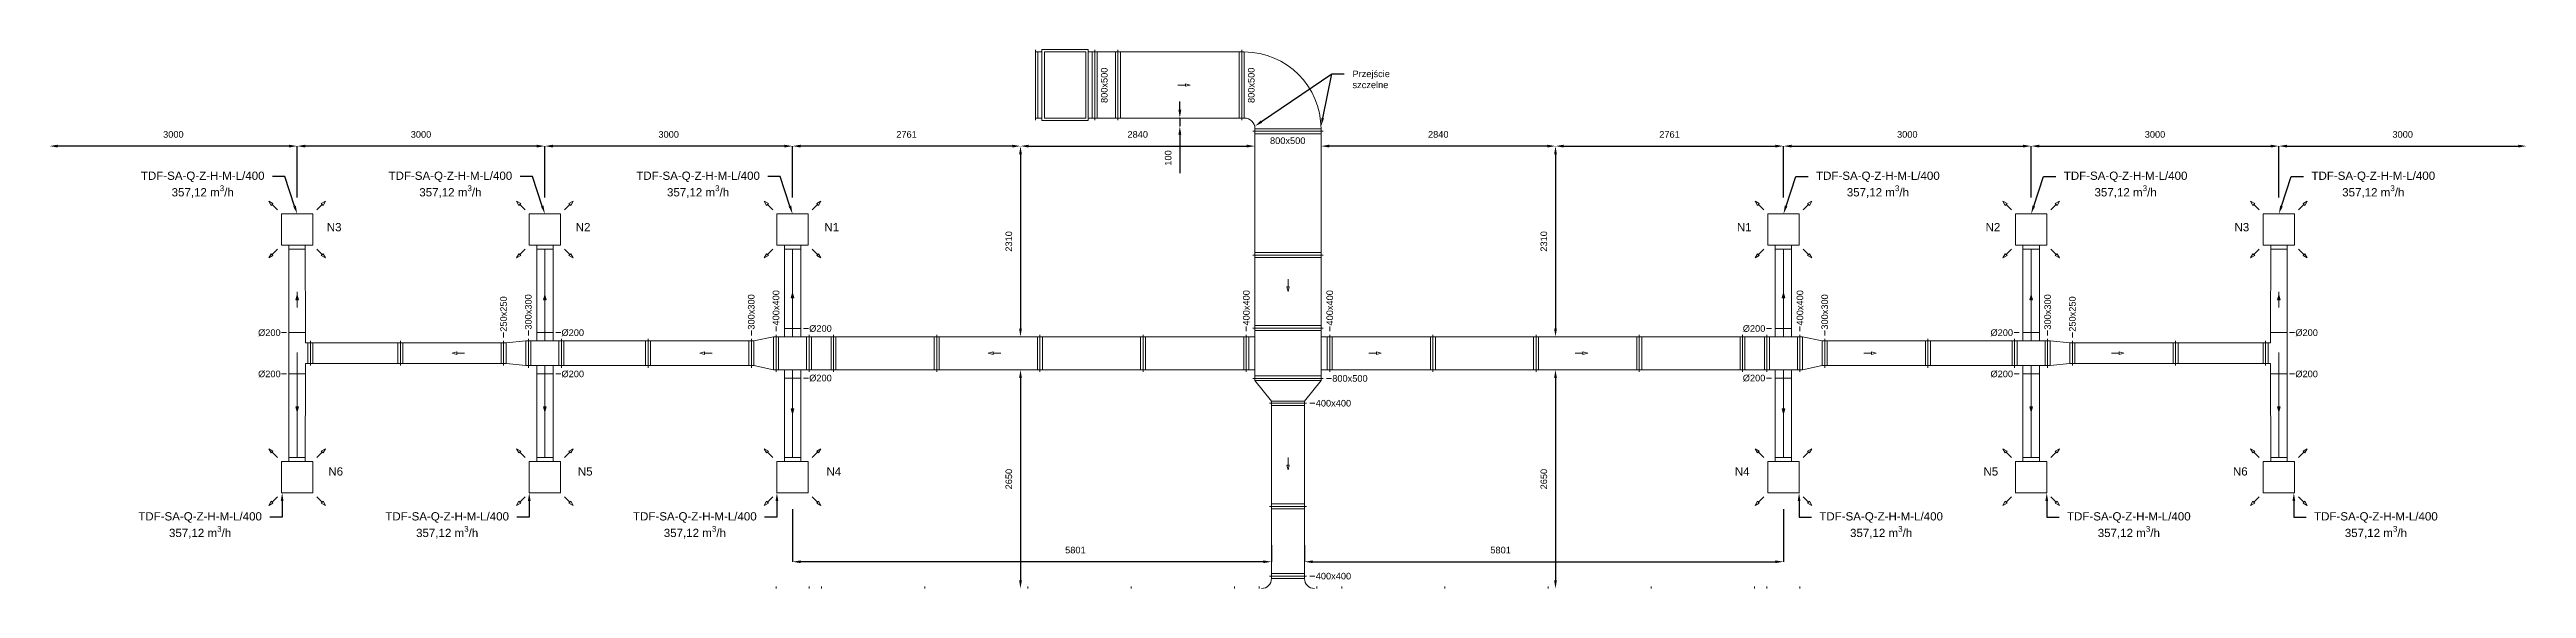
# Model space of a CAD drawing. Header units: millimetres. Extents: x 59762 to 60194, y -87842 to -87548.
# Drawn here: x 60017.99 to 60047.99, y -87793.35 to -87786.82 of the extents above; entities that cross this region are included whole.
import ezdxf
from ezdxf import colors
from ezdxf.entities.mleader import LeaderData, LeaderLine
from ezdxf.math import Vec2, Vec3

# ---------------------------------------------------------------- set-up
doc = ezdxf.new("R2010")
doc.units = ezdxf.units.MM
doc.linetypes.add('JIS_02_1.2', pattern=[2.5, 1.25, -1.25])
doc.linetypes.add('KRESKAKROPKA', pattern=[25.4, 12.7, -6.35, 0, -6.35])
for name, color, linetype, lineweight in [('instalacja nawiewna', 150, 'Continuous', 20), ('kanały', 7, 'Continuous', 20), ('nawi. strzałki', 150, 'Continuous', 20), ('Nawiew opis', 150, 'Continuous', 20), ('wymiary', 7, 'Continuous', 13)]:
    doc.layers.add(name, color=color, linetype=linetype, lineweight=lineweight)
doc.layers.add('osie', color=7, linetype='JIS_02_1.2', lineweight=5, transparency=0.7)
doc.styles.add('styl1', font='arial.ttf', dxfattribs={"height": 0.08})
doc.linetypes.add('ZYGZAK', pattern='A,0.00254,-5.08,[131,ltypeshp.shx,S=5.08,R=0,X=-5.08,Y=0],-10.16,[131,ltypeshp.shx,S=5.08,R=180,X=5.08,Y=0],-5.08', length=20.32254)
doc.dimstyles.new('Kopia Opisowy', dxfattribs={"dimscale": 0, "dimtxt": 0.08, "dimasz": 0.1, "dimexe": 0, "dimexo": 0.2, "dimgap": 0.1, "dimtad": 1, "dimlfac": 1000, "dimtxsty": 'styl1', "dimcen": 2.5, "dimadec": 0, "dimazin": 0, "dimtfac": 1, "dimtmove": 0, "dimatfit": 3, "dimfxl": 1, "dimarcsym": 0})

msp = doc.modelspace()

# ---------------------------------------------------------------- texts
at = {"layer": 'Nawiew opis', "color": 7, "ltscale": 20, "char_height": 0.1, "style": 'styl1'}
for s, insert, attachment_point in [('N3', (60021.527333, -87788.922121), 3), ('N2', (60024.542234, -87788.922121), 3), ('N1', (60027.553967, -87788.922121), 3), ('N1', (60038.428139, -87788.922121), 1), ('N2', (60041.439872, -87788.922121), 1), ('N3', (60044.454773, -87788.922121), 1), ('N6', (60021.54651, -87791.881512), 3), ('N5', (60024.568243, -87791.881512), 3), ('N4', (60027.579481, -87791.881512), 3), ('N4', (60038.402625, -87791.881512), 1), ('N5', (60041.413863, -87791.881512), 1), ('N6', (60044.435596, -87791.881512), 1)]:
    msp.add_mtext_dynamic_manual_height_columns(s, width=0.2, gutter_width=1, heights=[0], dxfattribs=dict(at, insert=insert, attachment_point=attachment_point))
at = {"layer": 'wymiary', "ltscale": 20, "char_height": 0.08, "attachment_point": 1, "rotation": 90, "style": 'styl1'}
for s, insert in [('800x500', (60030.72576, -87787.467651)), ('800x500', (60032.50576, -87787.467651)), ('400x400', (60032.44634, -87790.164023)), ('400x400', (60033.45634, -87790.164023))]:
    msp.add_mtext_dynamic_manual_height_columns(s, width=0.44264358, gutter_width=1, heights=[0], dxfattribs=dict(at, insert=insert))
at = {"layer": 'wymiary', "ltscale": 20, "char_height": 0.08, "attachment_point": 1, "style": 'styl1'}
for s, insert in [('800x500', (60032.773278, -87787.884583)), ('800x500', (60033.526906, -87790.765163)), ('400x400', (60033.326906, -87791.065163)), ('400x400', (60033.326906, -87793.160163))]:
    msp.add_mtext_dynamic_manual_height_columns(s, width=0.44264358, gutter_width=1, heights=[0], dxfattribs=dict(at, insert=insert))
at = {"layer": 'wymiary', "color": 7, "ltscale": 20, "char_height": 0.08, "rotation": 90, "style": 'styl1'}
for s, insert, attachment_point in [('250x250', (60023.530766, -87790.239023), 7), ('300x300', (60023.830766, -87790.214023), 7), ('300x300', (60026.530766, -87790.214023), 7), ('400x400', (60026.830766, -87790.164023), 7), ('400x400', (60039.15134, -87790.164023), 1), ('300x300', (60039.45134, -87790.214023), 1), ('300x300', (60042.15134, -87790.214023), 1), ('250x250', (60042.45134, -87790.239023), 1)]:
    msp.add_mtext_dynamic_manual_height_columns(s, width=0.44264358, gutter_width=1, heights=[0], dxfattribs=dict(at, insert=insert, attachment_point=attachment_point))
at = {"layer": 'wymiary', "color": 7, "ltscale": 20, "char_height": 0.08, "style": 'styl1'}
for insert, attachment_point in [((60027.19159, -87790.160163), 1), ((60038.499254, -87790.160163), 1), ((60020.790516, -87790.210163), 3), ((60024.19159, -87790.210163), 1), ((60041.499254, -87790.210163), 1), ((60045.19159, -87790.210163), 1), ((60020.790516, -87790.710163), 3), ((60024.19159, -87790.710163), 1), ((60027.19159, -87790.760163), 1), ((60038.499254, -87790.760163), 1), ((60041.499254, -87790.710163), 1), ((60045.19159, -87790.710163), 1)]:
    msp.add_mtext_dynamic_manual_height_columns('%%C200', width=0.44264358, gutter_width=1, heights=[0], dxfattribs=dict(at, insert=insert, attachment_point=attachment_point))

# ---------------------------------------------------------------- blocks, each defined once
blk = doc.blocks.new('*D53')
at = {"layer": 'Defpoints', "color": 0, "transparency": 16777216}
for p in [(60036.231, -87787.99), (60038.992, -87787.99), (60038.992, -87788.812)]:
    blk.add_point(p, dxfattribs=at)
at = {"layer": 'wymiary', "color": 0, "lineweight": -2, "transparency": 16777216}
for p, q in [((60036.331, -87787.99), (60038.892, -87787.99)), ((60038.992, -87788.612), (60038.992, -87787.99))]:
    blk.add_line(p, q, dxfattribs=at)
at = {"layer": 'wymiary', "color": 0, "transparency": 16777216}
for points in [[(60036.331, -87787.973), (60036.331, -87788.007), (60036.231, -87787.99)], [(60038.892, -87787.973), (60038.892, -87788.007), (60038.992, -87787.99)]]:
    blk.add_solid(points, dxfattribs=at)
at = {"layer": 'wymiary', "color": 0, "transparency": 16777216, "insert": (60037.612, -87787.849), "char_height": 0.08, "attachment_point": 5, "style": 'styl1'}
blk.add_mtext('2761', dxfattribs=at)
blk = doc.blocks.new('*D54')
at = {"layer": 'Defpoints', "color": 0, "transparency": 16777216}
for p in [(60041.992, -87787.99), (60038.992, -87788.812), (60041.992, -87788.812)]:
    blk.add_point(p, dxfattribs=at)
at = {"layer": 'wymiary', "color": 0, "lineweight": -2, "transparency": 16777216}
for p, q in [((60039.092, -87787.99), (60041.892, -87787.99)), ((60041.992, -87788.612), (60041.992, -87787.99))]:
    blk.add_line(p, q, dxfattribs=at)
at = {"layer": 'wymiary', "color": 0, "transparency": 16777216}
for points in [[(60039.092, -87787.973), (60039.092, -87788.007), (60038.992, -87787.99)], [(60041.892, -87787.973), (60041.892, -87788.007), (60041.992, -87787.99)]]:
    blk.add_solid(points, dxfattribs=at)
at = {"layer": 'wymiary', "color": 0, "transparency": 16777216, "insert": (60040.492, -87787.849), "char_height": 0.08, "attachment_point": 5, "style": 'styl1'}
blk.add_mtext('3000', dxfattribs=at)
blk = doc.blocks.new('*D55')
at = {"layer": 'Defpoints', "color": 0, "transparency": 16777216}
for p in [(60044.992, -87787.99), (60041.992, -87788.812), (60044.992, -87788.812)]:
    blk.add_point(p, dxfattribs=at)
at = {"layer": 'wymiary', "color": 0, "lineweight": -2, "transparency": 16777216}
for p, q in [((60042.092, -87787.99), (60044.892, -87787.99)), ((60044.992, -87788.612), (60044.992, -87787.99))]:
    blk.add_line(p, q, dxfattribs=at)
at = {"layer": 'wymiary', "color": 0, "transparency": 16777216}
for points in [[(60042.092, -87787.973), (60042.092, -87788.007), (60041.992, -87787.99)], [(60044.892, -87787.973), (60044.892, -87788.007), (60044.992, -87787.99)]]:
    blk.add_solid(points, dxfattribs=at)
at = {"layer": 'wymiary', "color": 0, "transparency": 16777216, "insert": (60043.492, -87787.849), "char_height": 0.08, "attachment_point": 5, "style": 'styl1'}
blk.add_mtext('3000', dxfattribs=at)
blk = doc.blocks.new('*D56')
at = {"layer": 'Defpoints', "color": 0, "transparency": 16777216}
for p in [(60047.991, -87787.984), (60047.991, -87787.99), (60044.992, -87788.812)]:
    blk.add_point(p, dxfattribs=at)
at = {"layer": 'wymiary', "color": 0, "lineweight": -2, "transparency": 16777216}
blk.add_line((60045.092, -87787.99), (60047.891, -87787.99), dxfattribs=at)
at = {"layer": 'wymiary', "color": 0, "transparency": 16777216}
for points in [[(60045.092, -87787.973), (60045.092, -87788.007), (60044.992, -87787.99)], [(60047.891, -87787.973), (60047.891, -87788.007), (60047.991, -87787.99)]]:
    blk.add_solid(points, dxfattribs=at)
at = {"layer": 'wymiary', "color": 0, "transparency": 16777216, "insert": (60046.492, -87787.849), "char_height": 0.08, "attachment_point": 5, "style": 'styl1'}
blk.add_mtext('3000', dxfattribs=at)
blk = doc.blocks.new('*D57')
at = {"layer": 'Defpoints', "color": 0, "transparency": 16777216}
for p in [(60036.231, -87787.99), (60036.231, -87790.3), (60036.231, -87790.3)]:
    blk.add_point(p, dxfattribs=at)
at = {"layer": 'wymiary', "color": 0, "lineweight": -2, "transparency": 16777216}
blk.add_line((60036.231, -87788.09), (60036.231, -87790.2), dxfattribs=at)
at = {"layer": 'wymiary', "color": 0, "transparency": 16777216}
for points in [[(60036.214, -87788.09), (60036.248, -87788.09), (60036.231, -87787.99)], [(60036.214, -87790.2), (60036.248, -87790.2), (60036.231, -87790.3)]]:
    blk.add_solid(points, dxfattribs=at)
at = {"layer": 'wymiary', "color": 0, "transparency": 16777216, "insert": (60036.09, -87789.145), "char_height": 0.08, "attachment_point": 5, "rotation": 90, "style": 'styl1'}
blk.add_mtext('2310', dxfattribs=at)
blk = doc.blocks.new('*D58')
at = {"layer": 'Defpoints', "color": 0, "transparency": 16777216}
for p in [(60031.681, -87787.65), (60031.681, -87787.75), (60031.681, -87787.75)]:
    blk.add_point(p, dxfattribs=at)
at = {"layer": 'wymiary', "color": 0, "lineweight": -2, "transparency": 16777216}
for p, q in [((60031.681, -87787.55), (60031.681, -87787.45)), ((60031.681, -87787.65), (60031.681, -87787.75)), ((60031.681, -87787.85), (60031.681, -87788.319))]:
    blk.add_line(p, q, dxfattribs=at)
at = {"layer": 'wymiary', "color": 0, "transparency": 16777216}
for points in [[(60031.664, -87787.55), (60031.698, -87787.55), (60031.681, -87787.65)], [(60031.664, -87787.85), (60031.698, -87787.85), (60031.681, -87787.75)]]:
    blk.add_solid(points, dxfattribs=at)
at = {"layer": 'wymiary', "color": 0, "transparency": 16777216, "insert": (60031.54, -87788.134), "char_height": 0.08, "attachment_point": 5, "rotation": 90, "style": 'styl1'}
blk.add_mtext('100', dxfattribs=at)
blk = doc.blocks.new('*D59')
at = {"layer": 'Defpoints', "color": 0, "transparency": 16777216}
for p in [(60036.231, -87790.7), (60036.231, -87793.35), (60036.231, -87793.35)]:
    blk.add_point(p, dxfattribs=at)
at = {"layer": 'wymiary', "color": 0, "lineweight": -2, "transparency": 16777216}
blk.add_line((60036.231, -87790.8), (60036.231, -87793.25), dxfattribs=at)
at = {"layer": 'wymiary', "color": 0, "transparency": 16777216}
for points in [[(60036.214, -87790.8), (60036.248, -87790.8), (60036.231, -87790.7)], [(60036.214, -87793.25), (60036.248, -87793.25), (60036.231, -87793.35)]]:
    blk.add_solid(points, dxfattribs=at)
at = {"layer": 'wymiary', "color": 0, "transparency": 16777216, "insert": (60036.09, -87792.025), "char_height": 0.08, "attachment_point": 5, "rotation": 90, "style": 'styl1'}
blk.add_mtext('2650', dxfattribs=at)
blk = doc.blocks.new('*D62')
at = {"layer": 'Defpoints', "color": 0, "transparency": 16777216}
for p in [(60033.391, -87787.99), (60033.391, -87787.99), (60036.231, -87787.99)]:
    blk.add_point(p, dxfattribs=at)
at = {"layer": 'wymiary', "color": 0, "lineweight": -2, "transparency": 16777216}
blk.add_line((60036.131, -87787.99), (60033.491, -87787.99), dxfattribs=at)
at = {"layer": 'wymiary', "color": 0, "transparency": 16777216}
for points in [[(60033.491, -87787.973), (60033.491, -87788.007), (60033.391, -87787.99)], [(60036.131, -87787.973), (60036.131, -87788.007), (60036.231, -87787.99)]]:
    blk.add_solid(points, dxfattribs=at)
at = {"layer": 'wymiary', "color": 0, "transparency": 16777216, "insert": (60034.811, -87787.849), "char_height": 0.08, "attachment_point": 5, "style": 'styl1'}
blk.add_mtext('2840', dxfattribs=at)
blk = doc.blocks.new('*D63')
at = {"layer": 'Defpoints', "color": 0, "transparency": 16777216}
for p in [(60038.992, -87792.19), (60033.191, -87793.026), (60038.992, -87793.026)]:
    blk.add_point(p, dxfattribs=at)
at = {"layer": 'wymiary', "color": 0, "lineweight": -2, "transparency": 16777216}
for p, q in [((60038.992, -87792.39), (60038.992, -87793.026)), ((60033.191, -87792.826), (60033.191, -87793.026)), ((60033.291, -87793.026), (60038.892, -87793.026))]:
    blk.add_line(p, q, dxfattribs=at)
at = {"layer": 'wymiary', "color": 0, "transparency": 16777216}
for points in [[(60033.291, -87793.009), (60033.291, -87793.043), (60033.191, -87793.026)], [(60038.892, -87793.009), (60038.892, -87793.043), (60038.992, -87793.026)]]:
    blk.add_solid(points, dxfattribs=at)
at = {"layer": 'wymiary', "color": 0, "transparency": 16777216, "insert": (60035.566, -87792.885), "char_height": 0.08, "attachment_point": 5, "style": 'styl1'}
blk.add_mtext('5801', dxfattribs=at)
blk = doc.blocks.new('*D45')
at = {"layer": 'Defpoints', "color": 0, "transparency": 16777216}
for p in [(60026.99, -87787.99), (60029.751, -87787.99), (60026.99, -87788.812)]:
    blk.add_point(p, dxfattribs=at)
at = {"layer": 'wymiary', "color": 0, "lineweight": -2, "transparency": 16777216}
for p, q in [((60026.99, -87788.612), (60026.99, -87787.99)), ((60029.651, -87787.99), (60027.09, -87787.99))]:
    blk.add_line(p, q, dxfattribs=at)
at = {"layer": 'wymiary', "color": 0, "transparency": 16777216}
for points in [[(60027.09, -87787.973), (60027.09, -87788.007), (60026.99, -87787.99)], [(60029.651, -87787.973), (60029.651, -87788.007), (60029.751, -87787.99)]]:
    blk.add_solid(points, dxfattribs=at)
at = {"layer": 'wymiary', "color": 0, "transparency": 16777216, "insert": (60028.371, -87787.849), "char_height": 0.08, "attachment_point": 5, "style": 'styl1'}
blk.add_mtext('2761', dxfattribs=at)
blk = doc.blocks.new('*D46')
at = {"layer": 'Defpoints', "color": 0, "transparency": 16777216}
for p in [(60023.99, -87787.99), (60023.99, -87788.812), (60026.99, -87788.812)]:
    blk.add_point(p, dxfattribs=at)
at = {"layer": 'wymiary', "color": 0, "lineweight": -2, "transparency": 16777216}
for p, q in [((60023.99, -87788.612), (60023.99, -87787.99)), ((60026.89, -87787.99), (60024.09, -87787.99))]:
    blk.add_line(p, q, dxfattribs=at)
at = {"layer": 'wymiary', "color": 0, "transparency": 16777216}
for points in [[(60024.09, -87787.973), (60024.09, -87788.007), (60023.99, -87787.99)], [(60026.89, -87787.973), (60026.89, -87788.007), (60026.99, -87787.99)]]:
    blk.add_solid(points, dxfattribs=at)
at = {"layer": 'wymiary', "color": 0, "transparency": 16777216, "insert": (60025.49, -87787.849), "char_height": 0.08, "attachment_point": 5, "style": 'styl1'}
blk.add_mtext('3000', dxfattribs=at)
blk = doc.blocks.new('*D47')
at = {"layer": 'Defpoints', "color": 0, "transparency": 16777216}
for p in [(60020.99, -87787.99), (60020.99, -87788.812), (60023.99, -87788.812)]:
    blk.add_point(p, dxfattribs=at)
at = {"layer": 'wymiary', "color": 0, "lineweight": -2, "transparency": 16777216}
for p, q in [((60020.99, -87788.612), (60020.99, -87787.99)), ((60023.89, -87787.99), (60021.09, -87787.99))]:
    blk.add_line(p, q, dxfattribs=at)
at = {"layer": 'wymiary', "color": 0, "transparency": 16777216}
for points in [[(60021.09, -87787.973), (60021.09, -87788.007), (60020.99, -87787.99)], [(60023.89, -87787.973), (60023.89, -87788.007), (60023.99, -87787.99)]]:
    blk.add_solid(points, dxfattribs=at)
at = {"layer": 'wymiary', "color": 0, "transparency": 16777216, "insert": (60022.49, -87787.849), "char_height": 0.08, "attachment_point": 5, "style": 'styl1'}
blk.add_mtext('3000', dxfattribs=at)
blk = doc.blocks.new('*D48')
at = {"layer": 'Defpoints', "color": 0, "transparency": 16777216}
for p in [(60017.991, -87787.984), (60017.991, -87787.99), (60020.99, -87788.812)]:
    blk.add_point(p, dxfattribs=at)
at = {"layer": 'wymiary', "color": 0, "lineweight": -2, "transparency": 16777216}
blk.add_line((60020.89, -87787.99), (60018.091, -87787.99), dxfattribs=at)
at = {"layer": 'wymiary', "color": 0, "transparency": 16777216}
for points in [[(60018.091, -87787.973), (60018.091, -87788.007), (60017.991, -87787.99)], [(60020.89, -87787.973), (60020.89, -87788.007), (60020.99, -87787.99)]]:
    blk.add_solid(points, dxfattribs=at)
at = {"layer": 'wymiary', "color": 0, "transparency": 16777216, "insert": (60019.491, -87787.849), "char_height": 0.08, "attachment_point": 5, "style": 'styl1'}
blk.add_mtext('3000', dxfattribs=at)
blk = doc.blocks.new('*D49')
at = {"layer": 'Defpoints', "color": 0, "transparency": 16777216}
for p in [(60029.751, -87787.99), (60029.751, -87790.3), (60029.751, -87790.3)]:
    blk.add_point(p, dxfattribs=at)
at = {"layer": 'wymiary', "color": 0, "lineweight": -2, "transparency": 16777216}
blk.add_line((60029.751, -87788.09), (60029.751, -87790.2), dxfattribs=at)
at = {"layer": 'wymiary', "color": 0, "transparency": 16777216}
for points in [[(60029.734, -87788.09), (60029.768, -87788.09), (60029.751, -87787.99)], [(60029.734, -87790.2), (60029.768, -87790.2), (60029.751, -87790.3)]]:
    blk.add_solid(points, dxfattribs=at)
at = {"layer": 'wymiary', "color": 0, "transparency": 16777216, "insert": (60029.61, -87789.145), "char_height": 0.08, "attachment_point": 5, "rotation": 90, "style": 'styl1'}
blk.add_mtext('2310', dxfattribs=at)
blk = doc.blocks.new('*D50')
at = {"layer": 'Defpoints', "color": 0, "transparency": 16777216}
for p in [(60029.751, -87790.7), (60029.751, -87793.35), (60029.751, -87793.35)]:
    blk.add_point(p, dxfattribs=at)
at = {"layer": 'wymiary', "color": 0, "lineweight": -2, "transparency": 16777216}
blk.add_line((60029.751, -87790.8), (60029.751, -87793.25), dxfattribs=at)
at = {"layer": 'wymiary', "color": 0, "transparency": 16777216}
for points in [[(60029.734, -87790.8), (60029.768, -87790.8), (60029.751, -87790.7)], [(60029.734, -87793.25), (60029.768, -87793.25), (60029.751, -87793.35)]]:
    blk.add_solid(points, dxfattribs=at)
at = {"layer": 'wymiary', "color": 0, "transparency": 16777216, "insert": (60029.61, -87792.025), "char_height": 0.08, "attachment_point": 5, "rotation": 90, "style": 'styl1'}
blk.add_mtext('2650', dxfattribs=at)
blk = doc.blocks.new('*D43')
at = {"layer": 'Defpoints', "color": 0, "transparency": 16777216}
for p in [(60029.751, -87787.99), (60032.591, -87787.99), (60032.591, -87787.99)]:
    blk.add_point(p, dxfattribs=at)
at = {"layer": 'wymiary', "color": 0, "lineweight": -2, "transparency": 16777216}
blk.add_line((60029.851, -87787.99), (60032.491, -87787.99), dxfattribs=at)
at = {"layer": 'wymiary', "color": 0, "transparency": 16777216}
for points in [[(60029.851, -87787.973), (60029.851, -87788.007), (60029.751, -87787.99)], [(60032.491, -87787.973), (60032.491, -87788.007), (60032.591, -87787.99)]]:
    blk.add_solid(points, dxfattribs=at)
at = {"layer": 'wymiary', "color": 0, "transparency": 16777216, "insert": (60031.171, -87787.849), "char_height": 0.08, "attachment_point": 5, "style": 'styl1'}
blk.add_mtext('2840', dxfattribs=at)
blk = doc.blocks.new('*D44')
at = {"layer": 'Defpoints', "color": 0, "transparency": 16777216}
for p in [(60026.99, -87792.19), (60026.99, -87793.026), (60032.791, -87793.026)]:
    blk.add_point(p, dxfattribs=at)
at = {"layer": 'wymiary', "color": 0, "lineweight": -2, "transparency": 16777216}
for p, q in [((60026.99, -87792.39), (60026.99, -87793.026)), ((60032.791, -87792.826), (60032.791, -87793.026)), ((60032.691, -87793.026), (60027.09, -87793.026))]:
    blk.add_line(p, q, dxfattribs=at)
at = {"layer": 'wymiary', "color": 0, "transparency": 16777216}
for points in [[(60027.09, -87793.009), (60027.09, -87793.043), (60026.99, -87793.026)], [(60032.691, -87793.009), (60032.691, -87793.043), (60032.791, -87793.026)]]:
    blk.add_solid(points, dxfattribs=at)
at = {"layer": 'wymiary', "color": 0, "transparency": 16777216, "insert": (60030.416, -87792.885), "char_height": 0.08, "attachment_point": 5, "style": 'styl1'}
blk.add_mtext('5801', dxfattribs=at)

# ---------------------------------------------------------------- dimensions: what is measured, and where the dimension line sits
at = {"layer": 'wymiary'}
for base, p1, p2, angle, override, picture, middle in [((60031.681053, -87787.749876), (60031.681053, -87787.649876), (60031.681053, -87787.749876), 90, {"dimscale": 1, "dimse1": 1, "dimse2": 1, "dimtix": 0, "dimtofl": 1, "dimtmove": 0, "dimatfit": 3}, '*D58', (60031.540207, -87788.13435)), ((60032.591053, -87787.989876), (60029.751053, -87787.989876), (60032.591053, -87787.989876), 180, {"dimscale": 1, "dimse1": 1, "dimse2": 1, "dimtix": 0, "dimtofl": 1, "dimtmove": 0, "dimatfit": 3, "dimfxlon": 1}, '*D43', (60031.171053, -87787.84903)), ((60029.751053, -87790.299876), (60029.751053, -87787.989876), (60029.751053, -87790.299876), 90, {"dimscale": 1, "dimse1": 1, "dimse2": 1, "dimtix": 0, "dimtofl": 1, "dimtmove": 0, "dimatfit": 3}, '*D49', (60029.61018, -87789.144876)), ((60036.231053, -87790.299876), (60036.231053, -87787.989876), (60036.231053, -87790.299876), 90, {"dimscale": 1, "dimse1": 1, "dimse2": 1, "dimtix": 0, "dimtofl": 1, "dimtmove": 0, "dimatfit": 3}, '*D57', (60036.09018, -87789.144876)), ((60029.751053, -87793.349876), (60029.751053, -87790.699876), (60029.751053, -87793.349876), 90, {"dimscale": 1, "dimse1": 1, "dimse2": 1, "dimtix": 0, "dimtofl": 1, "dimtmove": 0, "dimatfit": 3}, '*D50', (60029.610207, -87792.024876)), ((60036.231053, -87793.349876), (60036.231053, -87790.699876), (60036.231053, -87793.349876), 90, {"dimscale": 1, "dimse1": 1, "dimse2": 1, "dimtix": 0, "dimtofl": 1, "dimtmove": 0, "dimatfit": 3}, '*D59', (60036.090207, -87792.024876))]:
    dim = msp.add_linear_dim(base=base, p1=p1, p2=p2, angle=angle, dimstyle='Kopia Opisowy', override=override, dxfattribs=at)
    dim.commit()
    dim.dimension.update_dxf_attribs({"geometry": picture, "text_midpoint": middle})
at = {"layer": 'wymiary', "color": 7}
dim = msp.add_linear_dim(base=(60017.991053, -87787.989876), p1=(60020.990053, -87788.811876), p2=(60017.991053, -87787.984123), angle=180, text='3000', dimstyle='Kopia Opisowy', override={"dimscale": 1, "dimse1": 1, "dimse2": 1, "dimtix": 0, "dimtofl": 1, "dimtmove": 1, "dimatfit": 3}, dxfattribs=at)
dim.commit()
dim.dimension.update_dxf_attribs({"geometry": '*D48', "text_midpoint": (60019.490553, -87787.849003)})
for base, p1, p2, override, picture, middle in [((60020.990053, -87787.989876), (60023.990053, -87788.811876), (60020.990053, -87788.811876), {"dimscale": 1, "dimse1": 1, "dimtix": 0, "dimtofl": 1, "dimtmove": 1, "dimatfit": 3}, '*D47', (60022.490053, -87787.849003)), ((60023.990053, -87787.989876), (60026.990053, -87788.811876), (60023.990053, -87788.811876), {"dimscale": 1, "dimse1": 1, "dimtix": 0, "dimtofl": 1, "dimtmove": 1, "dimatfit": 3}, '*D46', (60025.490053, -87787.849003)), ((60026.990053, -87787.989876), (60029.751053, -87787.989876), (60026.990053, -87788.811876), {"dimscale": 1, "dimse1": 1, "dimtix": 0, "dimtofl": 1, "dimtmove": 0, "dimatfit": 3}, '*D45', (60028.370553, -87787.84903))]:
    dim = msp.add_linear_dim(base=base, p1=p1, p2=p2, angle=180, dimstyle='Kopia Opisowy', override=override, dxfattribs=at)
    dim.commit()
    dim.dimension.update_dxf_attribs({"geometry": picture, "text_midpoint": middle})
at = {"layer": 'wymiary'}
dim = msp.add_linear_dim(base=(60033.391053, -87787.989876), p1=(60036.231053, -87787.989876), p2=(60033.391053, -87787.989876), dimstyle='Kopia Opisowy', override={"dimscale": 1, "dimse1": 1, "dimse2": 1, "dimtix": 0, "dimtofl": 1, "dimtmove": 0, "dimatfit": 3, "dimfxlon": 1}, dxfattribs=at)
dim.commit()
dim.dimension.update_dxf_attribs({"geometry": '*D62', "text_midpoint": (60034.811053, -87787.84903)})
at = {"layer": 'wymiary', "color": 7}
for base, p1, p2, override, picture, middle in [((60038.992053, -87787.989876), (60036.231053, -87787.989876), (60038.992053, -87788.811876), {"dimscale": 1, "dimse1": 1, "dimtix": 0, "dimtofl": 1, "dimtmove": 0, "dimatfit": 3}, '*D53', (60037.611553, -87787.84903)), ((60041.992053, -87787.989876), (60038.992053, -87788.811876), (60041.992053, -87788.811876), {"dimscale": 1, "dimse1": 1, "dimtix": 0, "dimtofl": 1, "dimtmove": 1, "dimatfit": 3}, '*D54', (60040.492053, -87787.849003)), ((60044.992053, -87787.989876), (60041.992053, -87788.811876), (60044.992053, -87788.811876), {"dimscale": 1, "dimse1": 1, "dimtix": 0, "dimtofl": 1, "dimtmove": 1, "dimatfit": 3}, '*D55', (60043.492053, -87787.849003))]:
    dim = msp.add_linear_dim(base=base, p1=p1, p2=p2, dimstyle='Kopia Opisowy', override=override, dxfattribs=at)
    dim.commit()
    dim.dimension.update_dxf_attribs({"geometry": picture, "text_midpoint": middle})
dim = msp.add_linear_dim(base=(60047.991053, -87787.989876), p1=(60044.992053, -87788.811876), p2=(60047.991053, -87787.984123), text='3000', dimstyle='Kopia Opisowy', override={"dimscale": 1, "dimse1": 1, "dimse2": 1, "dimtix": 0, "dimtofl": 1, "dimtmove": 1, "dimatfit": 3}, dxfattribs=at)
dim.commit()
dim.dimension.update_dxf_attribs({"geometry": '*D56', "text_midpoint": (60046.491553, -87787.849003)})
at = {"layer": 'wymiary'}
dim = msp.add_linear_dim(base=(60026.990053, -87793.026143), p1=(60032.791053, -87793.026143), p2=(60026.990053, -87792.189876), angle=180, dimstyle='Kopia Opisowy', override={"dimscale": 1, "dimtix": 0, "dimtofl": 1, "dimtmove": 0, "dimatfit": 3}, dxfattribs=at)
dim.commit()
dim.dimension.update_dxf_attribs({"geometry": '*D44', "text_midpoint": (60030.416197, -87793.026143), "dimtype": 160})
dim = msp.add_linear_dim(base=(60038.992053, -87793.026143), p1=(60033.191053, -87793.026143), p2=(60038.992053, -87792.189876), dimstyle='Kopia Opisowy', override={"dimscale": 1, "dimtix": 0, "dimtofl": 1, "dimtmove": 0, "dimatfit": 3}, dxfattribs=at)
dim.commit()
dim.dimension.update_dxf_attribs({"geometry": '*D63', "text_midpoint": (60035.565909, -87793.026143), "dimtype": 160})

# ---------------------------------------------------------------- linework, layer by layer
at = {"layer": 'instalacja nawiewna', "color": 7, "ltscale": 20}
for p, q in [((60020.891053, -87789.189876), (60020.891053, -87789.239876)), ((60020.891053, -87789.239876), (60021.089053, -87789.239876)), ((60021.089053, -87789.239876), (60021.089053, -87789.189876)), ((60023.891053, -87789.189876), (60023.891053, -87789.239876)), ((60023.891053, -87789.239876), (60024.089053, -87789.239876)), ((60024.089053, -87789.239876), (60024.089053, -87789.189876)), ((60026.891053, -87789.189876), (60026.891053, -87789.239876)), ((60026.891053, -87789.239876), (60027.089053, -87789.239876)), ((60027.089053, -87789.239876), (60027.089053, -87789.189876)), ((60038.893053, -87789.239876), (60038.893053, -87789.189876)), ((60039.091053, -87789.239876), (60038.893053, -87789.239876)), ((60039.091053, -87789.189876), (60039.091053, -87789.239876)), ((60041.893053, -87789.239876), (60041.893053, -87789.189876)), ((60042.091053, -87789.239876), (60041.893053, -87789.239876)), ((60042.091053, -87789.189876), (60042.091053, -87789.239876)), ((60044.893053, -87789.239876), (60044.893053, -87789.189876)), ((60045.091053, -87789.239876), (60044.893053, -87789.239876)), ((60045.091053, -87789.189876), (60045.091053, -87789.239876)), ((60020.891053, -87791.761876), (60021.089053, -87791.761876)), ((60020.891053, -87791.811876), (60020.891053, -87791.761876)), ((60021.089053, -87791.761876), (60021.089053, -87791.811876)), ((60023.891053, -87791.761876), (60024.089053, -87791.761876)), ((60023.891053, -87791.811876), (60023.891053, -87791.761876)), ((60024.089053, -87791.761876), (60024.089053, -87791.811876)), ((60026.891053, -87791.761876), (60027.089053, -87791.761876)), ((60026.891053, -87791.811876), (60026.891053, -87791.761876)), ((60027.089053, -87791.761876), (60027.089053, -87791.811876)), ((60039.091053, -87791.761876), (60038.893053, -87791.761876)), ((60038.893053, -87791.761876), (60038.893053, -87791.811876)), ((60039.091053, -87791.811876), (60039.091053, -87791.761876)), ((60042.091053, -87791.761876), (60041.893053, -87791.761876)), ((60041.893053, -87791.761876), (60041.893053, -87791.811876)), ((60042.091053, -87791.811876), (60042.091053, -87791.761876)), ((60045.091053, -87791.761876), (60044.893053, -87791.761876)), ((60044.893053, -87791.761876), (60044.893053, -87791.811876)), ((60045.091053, -87791.811876), (60045.091053, -87791.761876))]:
    msp.add_line(p, q, dxfattribs=at)
for points in [[(60021.179053, -87788.811876), (60020.801053, -87788.811876), (60020.801053, -87789.189876), (60021.179053, -87789.189876)], [(60024.179053, -87788.811876), (60023.801053, -87788.811876), (60023.801053, -87789.189876), (60024.179053, -87789.189876)], [(60027.179053, -87788.811876), (60026.801053, -87788.811876), (60026.801053, -87789.189876), (60027.179053, -87789.189876)], [(60038.803053, -87788.811876), (60039.181053, -87788.811876), (60039.181053, -87789.189876), (60038.803053, -87789.189876)], [(60041.803053, -87788.811876), (60042.181053, -87788.811876), (60042.181053, -87789.189876), (60041.803053, -87789.189876)], [(60044.803053, -87788.811876), (60045.181053, -87788.811876), (60045.181053, -87789.189876), (60044.803053, -87789.189876)], [(60021.179053, -87791.811876), (60020.801053, -87791.811876), (60020.801053, -87792.189876), (60021.179053, -87792.189876)], [(60024.179053, -87791.811876), (60023.801053, -87791.811876), (60023.801053, -87792.189876), (60024.179053, -87792.189876)], [(60027.179053, -87791.811876), (60026.801053, -87791.811876), (60026.801053, -87792.189876), (60027.179053, -87792.189876)], [(60038.803053, -87791.811876), (60039.181053, -87791.811876), (60039.181053, -87792.189876), (60038.803053, -87792.189876)], [(60041.803053, -87791.811876), (60042.181053, -87791.811876), (60042.181053, -87792.189876), (60041.803053, -87792.189876)], [(60044.803053, -87791.811876), (60045.181053, -87791.811876), (60045.181053, -87792.189876), (60044.803053, -87792.189876)]]:
    msp.add_lwpolyline(points, close=True, dxfattribs=at)
at = {"layer": 'kanały', "ltscale": 20}
for p, q in [((60029.931053, -87786.849876), (60029.931053, -87786.824876)), ((60029.931053, -87786.849876), (60029.931053, -87787.649876)), ((60029.931053, -87786.849876), (60029.961053, -87786.849876)), ((60029.961053, -87786.849876), (60029.961053, -87787.649876)), ((60029.961053, -87786.849876), (60030.011053, -87786.849876)), ((60030.011053, -87786.849876), (60030.011053, -87786.819876)), ((60030.011053, -87786.819876), (60030.571053, -87786.819876)), ((60030.011053, -87786.849876), (60030.011053, -87787.649876)), ((60030.041053, -87786.849876), (60030.541053, -87786.849876)), ((60030.041053, -87786.849876), (60030.041053, -87787.649876)), ((60030.541053, -87786.849876), (60030.541053, -87787.649876)), ((60030.571053, -87786.819876), (60030.571053, -87787.679876)), ((60030.651053, -87786.849876), (60030.931053, -87786.849876)), ((60030.681053, -87786.849876), (60030.681053, -87787.649876)), ((60030.901053, -87786.849876), (60030.901053, -87787.649876)), ((60030.931053, -87786.849876), (60030.931053, -87786.824876)), ((60030.931053, -87786.849876), (60030.931053, -87786.824876)), ((60030.931053, -87786.849876), (60032.431053, -87786.849876)), ((60030.931053, -87786.849876), (60030.931053, -87787.649876)), ((60030.931053, -87786.849876), (60030.931053, -87787.649876)), ((60030.961053, -87786.849876), (60030.961053, -87787.649876)), ((60032.401053, -87786.849876), (60032.401053, -87787.649876)), ((60032.431053, -87786.824876), (60032.431053, -87786.849876)), ((60032.431053, -87786.849876), (60032.431053, -87786.824876)), ((60032.431053, -87787.649876), (60032.431053, -87786.849876)), ((60032.461053, -87786.849876), (60032.431053, -87786.849876)), ((60032.431053, -87786.849876), (60032.431053, -87787.649876)), ((60032.461053, -87787.649876), (60032.461053, -87786.849876)), ((60029.931053, -87787.649876), (60029.961053, -87787.649876)), ((60029.931053, -87787.674876), (60029.931053, -87787.649876)), ((60030.011053, -87787.649876), (60029.961053, -87787.649876)), ((60030.011053, -87787.679876), (60030.011053, -87787.649876)), ((60030.571053, -87787.679876), (60030.011053, -87787.679876)), ((60030.041053, -87787.649876), (60030.541053, -87787.649876)), ((60030.651053, -87787.649876), (60030.931053, -87787.649876)), ((60030.931053, -87787.649876), (60032.431053, -87787.649876)), ((60030.931053, -87787.674876), (60030.931053, -87787.649876)), ((60030.931053, -87787.674876), (60030.931053, -87787.649876)), ((60032.431053, -87787.649876), (60032.431053, -87787.674876)), ((60032.431053, -87787.649876), (60032.461053, -87787.649876)), ((60032.431053, -87787.674876), (60032.431053, -87787.649876)), ((60033.391053, -87787.779876), (60032.591053, -87787.779876)), ((60032.591053, -87787.809876), (60032.591053, -87787.779876)), ((60033.391053, -87787.809876), (60033.391053, -87787.779876)), ((60032.566053, -87787.809876), (60032.591053, -87787.809876)), ((60032.566053, -87787.809876), (60032.591053, -87787.809876)), ((60033.391053, -87787.809876), (60032.591053, -87787.809876)), ((60032.591053, -87787.809876), (60032.591053, -87789.309876)), ((60033.391053, -87787.809876), (60032.591053, -87787.809876)), ((60033.391053, -87787.839876), (60032.591053, -87787.839876)), ((60033.391053, -87787.809876), (60033.416053, -87787.809876)), ((60033.391053, -87787.809876), (60033.391053, -87789.309876)), ((60033.391053, -87787.809876), (60033.416053, -87787.809876)), ((60033.391053, -87789.279876), (60032.591053, -87789.279876)), ((60032.566053, -87789.309876), (60032.591053, -87789.309876)), ((60032.566053, -87789.309876), (60032.591053, -87789.309876)), ((60032.591053, -87789.309876), (60032.591053, -87790.194876)), ((60033.391053, -87789.309876), (60032.591053, -87789.309876)), ((60033.391053, -87789.309876), (60032.591053, -87789.309876)), ((60033.391053, -87789.339876), (60032.591053, -87789.339876)), ((60033.391053, -87789.309876), (60033.391053, -87790.194876)), ((60033.391053, -87789.309876), (60033.416053, -87789.309876)), ((60033.391053, -87789.309876), (60033.416053, -87789.309876)), ((60032.566053, -87790.194876), (60032.591053, -87790.194876)), ((60032.591053, -87790.194876), (60032.566053, -87790.194876)), ((60033.391053, -87790.164876), (60032.591053, -87790.164876)), ((60033.391053, -87790.194876), (60032.591053, -87790.194876)), ((60032.591053, -87790.194876), (60033.391053, -87790.194876)), ((60032.591053, -87790.194876), (60032.591053, -87790.804876)), ((60033.391053, -87790.194876), (60033.416053, -87790.194876)), ((60033.416053, -87790.194876), (60033.391053, -87790.194876)), ((60033.391053, -87790.194876), (60033.391053, -87790.804876)), ((60028.706053, -87790.299876), (60028.706053, -87790.699876)), ((60028.736053, -87790.299876), (60028.736053, -87790.274876)), ((60028.736053, -87790.299876), (60028.736053, -87790.274876)), ((60029.986053, -87790.299876), (60028.736053, -87790.299876)), ((60028.736053, -87790.299876), (60028.736053, -87790.699876)), ((60028.736053, -87790.299876), (60028.736053, -87790.699876)), ((60028.766053, -87790.299876), (60028.766053, -87790.699876)), ((60029.956053, -87790.299876), (60029.956053, -87790.699876)), ((60029.986053, -87790.299876), (60029.986053, -87790.274876)), ((60029.986053, -87790.299876), (60029.986053, -87790.274876)), ((60031.236053, -87790.299876), (60029.986053, -87790.299876)), ((60029.986053, -87790.299876), (60029.986053, -87790.699876)), ((60029.986053, -87790.299876), (60029.986053, -87790.699876)), ((60030.016053, -87790.299876), (60030.016053, -87790.699876)), ((60031.206053, -87790.299876), (60031.206053, -87790.699876)), ((60031.236053, -87790.299876), (60031.236053, -87790.274876)), ((60031.236053, -87790.299876), (60031.236053, -87790.274876)), ((60032.486053, -87790.299876), (60031.236053, -87790.299876)), ((60031.236053, -87790.299876), (60031.236053, -87790.699876)), ((60031.236053, -87790.299876), (60031.236053, -87790.699876)), ((60031.266053, -87790.299876), (60031.266053, -87790.699876)), ((60032.456053, -87790.299876), (60032.456053, -87790.699876)), ((60032.486053, -87790.299876), (60032.486053, -87790.274876)), ((60032.486053, -87790.299876), (60032.486053, -87790.274876)), ((60032.486053, -87790.299876), (60032.486053, -87790.699876)), ((60032.486053, -87790.299876), (60032.591053, -87790.299876)), ((60032.486053, -87790.299876), (60032.486053, -87790.699876)), ((60032.516053, -87790.299876), (60032.516053, -87790.699876)), ((60032.591053, -87790.224876), (60033.391053, -87790.224876)), ((60033.496053, -87790.299876), (60033.391053, -87790.299876)), ((60033.466053, -87790.299876), (60033.466053, -87790.699876)), ((60033.496053, -87790.299876), (60033.496053, -87790.274876)), ((60033.496053, -87790.299876), (60033.496053, -87790.274876)), ((60033.496053, -87790.299876), (60033.496053, -87790.699876)), ((60033.496053, -87790.299876), (60034.746053, -87790.299876)), ((60033.496053, -87790.299876), (60033.496053, -87790.699876)), ((60033.526053, -87790.299876), (60033.526053, -87790.699876)), ((60034.716053, -87790.299876), (60034.716053, -87790.699876)), ((60034.746053, -87790.299876), (60034.746053, -87790.274876)), ((60034.746053, -87790.299876), (60034.746053, -87790.274876)), ((60034.746053, -87790.299876), (60034.746053, -87790.699876)), ((60034.746053, -87790.299876), (60035.996053, -87790.299876)), ((60034.746053, -87790.299876), (60034.746053, -87790.699876)), ((60034.776053, -87790.299876), (60034.776053, -87790.699876)), ((60035.966053, -87790.299876), (60035.966053, -87790.699876)), ((60035.996053, -87790.299876), (60035.996053, -87790.274876)), ((60035.996053, -87790.299876), (60035.996053, -87790.274876)), ((60035.996053, -87790.299876), (60035.996053, -87790.699876)), ((60035.996053, -87790.299876), (60037.246053, -87790.299876)), ((60035.996053, -87790.299876), (60035.996053, -87790.699876)), ((60036.026053, -87790.299876), (60036.026053, -87790.699876)), ((60037.216053, -87790.299876), (60037.216053, -87790.699876)), ((60037.246053, -87790.299876), (60037.246053, -87790.274876)), ((60037.246053, -87790.299876), (60037.246053, -87790.274876)), ((60037.246053, -87790.299876), (60037.246053, -87790.699876)), ((60037.246053, -87790.299876), (60037.246053, -87790.699876)), ((60037.276053, -87790.299876), (60037.276053, -87790.699876)), ((60028.736053, -87790.724876), (60028.736053, -87790.699876)), ((60029.986053, -87790.699876), (60028.736053, -87790.699876)), ((60028.736053, -87790.724876), (60028.736053, -87790.699876)), ((60029.986053, -87790.724876), (60029.986053, -87790.699876)), ((60031.236053, -87790.699876), (60029.986053, -87790.699876)), ((60029.986053, -87790.724876), (60029.986053, -87790.699876)), ((60031.236053, -87790.724876), (60031.236053, -87790.699876)), ((60032.486053, -87790.699876), (60031.236053, -87790.699876)), ((60031.236053, -87790.724876), (60031.236053, -87790.699876)), ((60032.486053, -87790.724876), (60032.486053, -87790.699876)), ((60032.486053, -87790.699876), (60032.591053, -87790.699876)), ((60032.486053, -87790.724876), (60032.486053, -87790.699876)), ((60032.591053, -87790.774876), (60033.391053, -87790.774876)), ((60033.496053, -87790.699876), (60033.391053, -87790.699876)), ((60033.496053, -87790.724876), (60033.496053, -87790.699876)), ((60033.496053, -87790.699876), (60034.746053, -87790.699876)), ((60033.496053, -87790.724876), (60033.496053, -87790.699876)), ((60034.746053, -87790.724876), (60034.746053, -87790.699876)), ((60034.746053, -87790.699876), (60035.996053, -87790.699876)), ((60034.746053, -87790.724876), (60034.746053, -87790.699876)), ((60035.996053, -87790.724876), (60035.996053, -87790.699876)), ((60035.996053, -87790.699876), (60037.246053, -87790.699876)), ((60035.996053, -87790.724876), (60035.996053, -87790.699876)), ((60037.246053, -87790.724876), (60037.246053, -87790.699876)), ((60037.246053, -87790.724876), (60037.246053, -87790.699876)), ((60032.591053, -87790.804876), (60032.566053, -87790.804876)), ((60032.591053, -87790.804876), (60032.566053, -87790.804876)), ((60032.591053, -87790.804876), (60033.391053, -87790.804876)), ((60032.591053, -87790.804876), (60033.391053, -87790.804876)), ((60032.591053, -87790.829876), (60032.591053, -87790.804876)), ((60032.591053, -87790.804876), (60033.391053, -87790.804876)), ((60032.591053, -87790.829876), (60032.791053, -87791.079876)), ((60032.591053, -87790.829876), (60033.391053, -87790.829876)), ((60033.191053, -87791.079876), (60032.791053, -87791.079876)), ((60032.791053, -87791.079876), (60032.791053, -87791.104876)), ((60033.391053, -87790.829876), (60033.191053, -87791.079876)), ((60033.191053, -87791.079876), (60033.191053, -87791.104876)), ((60033.416053, -87790.804876), (60033.391053, -87790.804876)), ((60033.391053, -87790.829876), (60033.391053, -87790.804876)), ((60033.416053, -87790.804876), (60033.391053, -87790.804876)), ((60032.766053, -87791.104876), (60032.791053, -87791.104876)), ((60032.766053, -87791.104876), (60032.791053, -87791.104876)), ((60033.191053, -87791.104876), (60032.791053, -87791.104876)), ((60032.791053, -87791.104876), (60032.791053, -87792.354876)), ((60033.191053, -87791.104876), (60032.791053, -87791.104876)), ((60033.191053, -87791.134876), (60032.791053, -87791.134876)), ((60033.191053, -87791.104876), (60033.216053, -87791.104876)), ((60033.191053, -87791.104876), (60033.191053, -87792.354876)), ((60033.191053, -87791.104876), (60033.216053, -87791.104876)), ((60032.766053, -87792.354876), (60032.791053, -87792.354876)), ((60032.766053, -87792.354876), (60032.791053, -87792.354876)), ((60033.191053, -87792.324876), (60032.791053, -87792.324876)), ((60033.191053, -87792.354876), (60032.791053, -87792.354876)), ((60032.791053, -87792.354876), (60032.791053, -87793.199876)), ((60033.191053, -87792.354876), (60032.791053, -87792.354876)), ((60033.191053, -87792.384876), (60032.791053, -87792.384876)), ((60033.191053, -87792.354876), (60033.216053, -87792.354876)), ((60033.191053, -87792.354876), (60033.191053, -87793.199876)), ((60033.191053, -87792.354876), (60033.216053, -87792.354876)), ((60032.791053, -87793.199876), (60032.766053, -87793.199876)), ((60032.766053, -87793.199876), (60032.791053, -87793.199876)), ((60033.191053, -87793.169876), (60032.791053, -87793.169876)), ((60032.791053, -87793.199876), (60033.191053, -87793.199876)), ((60033.191053, -87793.199876), (60032.791053, -87793.199876)), ((60033.216053, -87793.199876), (60033.191053, -87793.199876)), ((60033.191053, -87793.199876), (60033.216053, -87793.199876)), ((60028.591053, -87793.349876), (60028.591053, -87793.324876)), ((60028.591053, -87793.349876), (60028.591053, -87793.324876)), ((60029.841053, -87793.349876), (60029.841053, -87793.324876)), ((60029.841053, -87793.349876), (60029.841053, -87793.324876)), ((60031.091053, -87793.349876), (60031.091053, -87793.324876)), ((60031.091053, -87793.349876), (60031.091053, -87793.324876)), ((60032.341053, -87793.324876), (60032.341053, -87793.349876)), ((60032.341053, -87793.349876), (60032.341053, -87793.324876)), ((60032.641053, -87793.324876), (60032.641053, -87793.349876)), ((60032.641053, -87793.324876), (60032.641053, -87793.349876)), ((60032.791053, -87793.229876), (60033.191053, -87793.229876)), ((60033.341053, -87793.349876), (60033.341053, -87793.324876)), ((60033.341053, -87793.324876), (60033.341053, -87793.349876)), ((60033.641053, -87793.324876), (60033.641053, -87793.349876)), ((60033.641053, -87793.349876), (60033.641053, -87793.324876)), ((60034.891053, -87793.349876), (60034.891053, -87793.324876)), ((60034.891053, -87793.349876), (60034.891053, -87793.324876)), ((60036.141053, -87793.349876), (60036.141053, -87793.324876)), ((60036.141053, -87793.349876), (60036.141053, -87793.324876)), ((60037.391053, -87793.349876), (60037.391053, -87793.324876)), ((60037.391053, -87793.349876), (60037.391053, -87793.324876))]:
    msp.add_line(p, q, dxfattribs=at)
at = {"layer": 'kanały', "ltscale": 0.007}
for p, q in [((60030.621053, -87786.849876), (60030.571053, -87786.849876)), ((60030.621053, -87786.849876), (60030.621053, -87787.649876)), ((60030.651053, -87786.849876), (60030.621053, -87786.849876)), ((60030.651053, -87786.849876), (60030.651053, -87786.824876)), ((60030.651053, -87786.849876), (60030.651053, -87786.824876)), ((60030.651053, -87786.849876), (60030.651053, -87787.649876)), ((60030.651053, -87786.849876), (60030.651053, -87787.649876)), ((60030.571053, -87787.649876), (60030.621053, -87787.649876)), ((60030.651053, -87787.649876), (60030.621053, -87787.649876)), ((60030.651053, -87787.674876), (60030.651053, -87787.649876)), ((60030.651053, -87787.674876), (60030.651053, -87787.649876))]:
    msp.add_line(p, q, dxfattribs=at)
at = {"layer": 'kanały', "color": 7, "linetype": 'ZYGZAK', "ltscale": 0.1}
for p, q in [((60020.891053, -87790.249876), (60020.891053, -87789.239876)), ((60021.091053, -87790.249876), (60021.089053, -87789.239876)), ((60023.891053, -87790.249876), (60023.891053, -87789.239876)), ((60024.091053, -87790.249876), (60024.089053, -87789.239876)), ((60026.891053, -87790.199876), (60026.891053, -87789.239876)), ((60027.091053, -87790.199876), (60027.089053, -87789.239876)), ((60038.891053, -87790.199876), (60038.893053, -87789.239876)), ((60039.091053, -87790.199876), (60039.091053, -87789.239876)), ((60041.891053, -87790.249876), (60041.893053, -87789.239876)), ((60042.091053, -87790.249876), (60042.091053, -87789.239876)), ((60044.891053, -87790.249876), (60044.893053, -87789.239876)), ((60045.091053, -87790.249876), (60045.091053, -87789.239876)), ((60020.891053, -87791.761876), (60020.891053, -87790.749876)), ((60021.089053, -87791.761876), (60021.091053, -87790.749876)), ((60023.891053, -87790.749876), (60023.891053, -87791.761876)), ((60024.091053, -87790.749876), (60024.089053, -87791.761876)), ((60026.891053, -87791.761876), (60026.891053, -87790.799876)), ((60027.089053, -87791.761876), (60027.091053, -87790.799876)), ((60038.893053, -87791.761876), (60038.891053, -87790.799876)), ((60039.091053, -87791.761876), (60039.091053, -87790.799876)), ((60041.891053, -87790.749876), (60041.893053, -87791.761876)), ((60042.091053, -87790.749876), (60042.091053, -87791.761876)), ((60044.893053, -87791.761876), (60044.891053, -87790.749876)), ((60045.091053, -87791.761876), (60045.091053, -87790.749876))]:
    msp.add_line(p, q, dxfattribs=at)
at = {"layer": 'kanały', "color": 7, "ltscale": 20}
for p, q in [((60027.091053, -87790.199876), (60026.891053, -87790.199876)), ((60026.891053, -87790.199876), (60026.891053, -87790.299876)), ((60027.091053, -87790.199876), (60027.091053, -87790.299876)), ((60038.891053, -87790.199876), (60039.091053, -87790.199876)), ((60038.891053, -87790.199876), (60038.891053, -87790.299876)), ((60039.091053, -87790.199876), (60039.091053, -87790.299876)), ((60021.121053, -87790.374876), (60021.121053, -87790.624876)), ((60021.151053, -87790.374876), (60021.151053, -87790.349876)), ((60021.151053, -87790.374876), (60021.151053, -87790.349876)), ((60021.151053, -87790.374876), (60021.151053, -87790.624876)), ((60022.241053, -87790.374876), (60021.151053, -87790.374876)), ((60021.151053, -87790.374876), (60021.151053, -87790.624876)), ((60021.181053, -87790.374876), (60021.181053, -87790.624876)), ((60022.211053, -87790.374876), (60022.211053, -87790.624876)), ((60022.241053, -87790.374876), (60022.241053, -87790.349876)), ((60022.241053, -87790.374876), (60022.241053, -87790.349876)), ((60023.491053, -87790.374876), (60022.241053, -87790.374876)), ((60022.241053, -87790.374876), (60022.241053, -87790.624876)), ((60022.241053, -87790.374876), (60022.241053, -87790.624876)), ((60022.271053, -87790.374876), (60022.271053, -87790.624876)), ((60023.461053, -87790.374876), (60023.461053, -87790.624876)), ((60023.491053, -87790.374876), (60023.491053, -87790.349876)), ((60023.491053, -87790.374876), (60023.491053, -87790.349876)), ((60023.491053, -87790.374876), (60023.491053, -87790.624876)), ((60023.491053, -87790.374876), (60023.491053, -87790.624876)), ((60023.761053, -87790.349876), (60023.521053, -87790.374876)), ((60023.521053, -87790.374876), (60023.521053, -87790.624876)), ((60023.761053, -87790.649876), (60023.761053, -87790.349876)), ((60023.761053, -87790.349876), (60023.791053, -87790.349876)), ((60023.791053, -87790.349876), (60023.791053, -87790.324876)), ((60023.791053, -87790.324876), (60023.791053, -87790.349876)), ((60023.791053, -87790.349876), (60023.791053, -87790.649876)), ((60024.191053, -87790.349876), (60023.791053, -87790.349876)), ((60023.791053, -87790.649876), (60023.791053, -87790.349876)), ((60023.821053, -87790.349876), (60023.821053, -87790.649876)), ((60024.091053, -87790.249876), (60023.891053, -87790.249876)), ((60023.891053, -87790.249876), (60023.891053, -87790.349876)), ((60024.091053, -87790.249876), (60024.091053, -87790.349876)), ((60024.161053, -87790.349876), (60024.161053, -87790.649876)), ((60024.191053, -87790.349876), (60024.191053, -87790.324876)), ((60024.191053, -87790.349876), (60024.191053, -87790.324876)), ((60024.191053, -87790.349876), (60024.191053, -87790.649876)), ((60025.241053, -87790.349876), (60024.191053, -87790.349876)), ((60024.191053, -87790.349876), (60024.191053, -87790.649876)), ((60024.221053, -87790.349876), (60024.221053, -87790.649876)), ((60025.211053, -87790.349876), (60025.211053, -87790.649876)), ((60025.241053, -87790.349876), (60025.241053, -87790.324876)), ((60025.241053, -87790.349876), (60025.241053, -87790.324876)), ((60026.491053, -87790.349876), (60025.241053, -87790.349876)), ((60025.241053, -87790.349876), (60025.241053, -87790.649876)), ((60025.241053, -87790.349876), (60025.241053, -87790.649876)), ((60025.271053, -87790.349876), (60025.271053, -87790.649876)), ((60026.461053, -87790.349876), (60026.461053, -87790.649876)), ((60026.491053, -87790.324876), (60026.491053, -87790.349876)), ((60026.491053, -87790.349876), (60026.491053, -87790.324876)), ((60026.491053, -87790.649876), (60026.491053, -87790.349876)), ((60026.521053, -87790.349876), (60026.491053, -87790.349876)), ((60026.491053, -87790.349876), (60026.491053, -87790.649876)), ((60026.761053, -87790.299876), (60026.521053, -87790.349876)), ((60026.521053, -87790.649876), (60026.521053, -87790.349876)), ((60026.761053, -87790.699876), (60026.761053, -87790.299876)), ((60026.761053, -87790.299876), (60026.791053, -87790.299876)), ((60026.791053, -87790.299876), (60026.791053, -87790.274876)), ((60026.791053, -87790.274876), (60026.791053, -87790.299876)), ((60026.791053, -87790.299876), (60026.791053, -87790.699876)), ((60027.191053, -87790.299876), (60026.791053, -87790.299876)), ((60026.791053, -87790.699876), (60026.791053, -87790.299876)), ((60026.821053, -87790.299876), (60026.821053, -87790.699876)), ((60027.161053, -87790.299876), (60027.161053, -87790.699876)), ((60027.191053, -87790.299876), (60027.191053, -87790.274876)), ((60027.191053, -87790.299876), (60027.191053, -87790.274876)), ((60027.191053, -87790.299876), (60027.191053, -87790.699876)), ((60027.486053, -87790.299876), (60027.191053, -87790.299876)), ((60027.191053, -87790.299876), (60027.191053, -87790.699876)), ((60027.221053, -87790.299876), (60027.221053, -87790.699876)), ((60027.456053, -87790.299876), (60027.456053, -87790.699876)), ((60027.486053, -87790.299876), (60027.486053, -87790.274876)), ((60027.486053, -87790.299876), (60027.486053, -87790.274876)), ((60028.736053, -87790.299876), (60027.486053, -87790.299876)), ((60027.486053, -87790.299876), (60027.486053, -87790.699876)), ((60027.486053, -87790.299876), (60027.486053, -87790.699876)), ((60027.516053, -87790.299876), (60027.516053, -87790.699876)), ((60037.246053, -87790.299876), (60038.496053, -87790.299876)), ((60038.466053, -87790.299876), (60038.466053, -87790.699876)), ((60038.496053, -87790.299876), (60038.496053, -87790.274876)), ((60038.496053, -87790.299876), (60038.496053, -87790.274876)), ((60038.496053, -87790.299876), (60038.496053, -87790.699876)), ((60038.496053, -87790.299876), (60038.791053, -87790.299876)), ((60038.496053, -87790.299876), (60038.496053, -87790.699876)), ((60038.526053, -87790.299876), (60038.526053, -87790.699876)), ((60038.761053, -87790.299876), (60038.761053, -87790.699876)), ((60038.791053, -87790.299876), (60038.791053, -87790.274876)), ((60038.791053, -87790.299876), (60038.791053, -87790.274876)), ((60038.791053, -87790.299876), (60038.791053, -87790.699876)), ((60038.791053, -87790.299876), (60039.191053, -87790.299876)), ((60038.791053, -87790.299876), (60038.791053, -87790.699876)), ((60038.821053, -87790.299876), (60038.821053, -87790.699876)), ((60039.161053, -87790.299876), (60039.161053, -87790.699876)), ((60039.191053, -87790.299876), (60039.191053, -87790.274876)), ((60039.191053, -87790.274876), (60039.191053, -87790.299876)), ((60039.191053, -87790.299876), (60039.191053, -87790.699876)), ((60039.191053, -87790.699876), (60039.191053, -87790.299876)), ((60039.221053, -87790.299876), (60039.191053, -87790.299876)), ((60039.221053, -87790.699876), (60039.221053, -87790.299876)), ((60039.221053, -87790.299876), (60039.461053, -87790.349876)), ((60039.461053, -87790.649876), (60039.461053, -87790.349876)), ((60039.461053, -87790.349876), (60039.491053, -87790.349876)), ((60039.491053, -87790.324876), (60039.491053, -87790.349876)), ((60039.491053, -87790.349876), (60039.491053, -87790.324876)), ((60039.491053, -87790.649876), (60039.491053, -87790.349876)), ((60039.491053, -87790.349876), (60040.741053, -87790.349876)), ((60039.491053, -87790.349876), (60039.491053, -87790.649876)), ((60039.521053, -87790.349876), (60039.521053, -87790.649876)), ((60040.711053, -87790.349876), (60040.711053, -87790.649876)), ((60040.741053, -87790.349876), (60040.741053, -87790.324876)), ((60040.741053, -87790.349876), (60040.741053, -87790.324876)), ((60040.741053, -87790.349876), (60040.741053, -87790.649876)), ((60040.741053, -87790.349876), (60041.791053, -87790.349876)), ((60040.741053, -87790.349876), (60040.741053, -87790.649876)), ((60040.771053, -87790.349876), (60040.771053, -87790.649876)), ((60041.761053, -87790.349876), (60041.761053, -87790.649876)), ((60041.791053, -87790.349876), (60041.791053, -87790.324876)), ((60041.791053, -87790.349876), (60041.791053, -87790.324876)), ((60041.791053, -87790.349876), (60041.791053, -87790.649876)), ((60041.791053, -87790.349876), (60042.191053, -87790.349876)), ((60041.791053, -87790.349876), (60041.791053, -87790.649876)), ((60041.821053, -87790.349876), (60041.821053, -87790.649876)), ((60041.891053, -87790.249876), (60042.091053, -87790.249876)), ((60041.891053, -87790.249876), (60041.891053, -87790.349876)), ((60042.091053, -87790.249876), (60042.091053, -87790.349876)), ((60042.161053, -87790.349876), (60042.161053, -87790.649876)), ((60042.191053, -87790.349876), (60042.191053, -87790.324876)), ((60042.191053, -87790.324876), (60042.191053, -87790.349876)), ((60042.191053, -87790.349876), (60042.191053, -87790.649876)), ((60042.191053, -87790.649876), (60042.191053, -87790.349876)), ((60042.221053, -87790.349876), (60042.191053, -87790.349876)), ((60042.221053, -87790.649876), (60042.221053, -87790.349876)), ((60042.221053, -87790.349876), (60042.461053, -87790.374876)), ((60042.461053, -87790.374876), (60042.461053, -87790.624876)), ((60042.491053, -87790.374876), (60042.491053, -87790.349876)), ((60042.491053, -87790.374876), (60042.491053, -87790.349876)), ((60042.491053, -87790.374876), (60042.491053, -87790.624876)), ((60042.491053, -87790.374876), (60043.741053, -87790.374876)), ((60042.491053, -87790.374876), (60042.491053, -87790.624876)), ((60042.521053, -87790.374876), (60042.521053, -87790.624876)), ((60043.711053, -87790.374876), (60043.711053, -87790.624876)), ((60043.741053, -87790.374876), (60043.741053, -87790.349876)), ((60043.741053, -87790.374876), (60043.741053, -87790.349876)), ((60043.741053, -87790.374876), (60043.741053, -87790.624876)), ((60043.741053, -87790.374876), (60044.831053, -87790.374876)), ((60043.741053, -87790.374876), (60043.741053, -87790.624876)), ((60043.771053, -87790.374876), (60043.771053, -87790.624876)), ((60044.801053, -87790.374876), (60044.801053, -87790.624876)), ((60044.831053, -87790.374876), (60044.831053, -87790.349876)), ((60044.831053, -87790.374876), (60044.831053, -87790.349876)), ((60044.831053, -87790.374876), (60044.831053, -87790.624876)), ((60044.831053, -87790.374876), (60044.831053, -87790.624876)), ((60044.861053, -87790.374876), (60044.861053, -87790.624876)), ((60021.151053, -87790.649876), (60021.151053, -87790.624876)), ((60021.151053, -87790.649876), (60021.151053, -87790.624876)), ((60022.241053, -87790.624876), (60021.151053, -87790.624876)), ((60022.241053, -87790.649876), (60022.241053, -87790.624876)), ((60023.491053, -87790.624876), (60022.241053, -87790.624876)), ((60022.241053, -87790.649876), (60022.241053, -87790.624876)), ((60023.491053, -87790.624876), (60023.491053, -87790.599876)), ((60023.491053, -87790.649876), (60023.491053, -87790.624876)), ((60023.491053, -87790.649876), (60023.491053, -87790.624876)), ((60023.761053, -87790.649876), (60023.521053, -87790.624876)), ((60023.761053, -87790.649876), (60023.791053, -87790.649876)), ((60023.791053, -87790.674876), (60023.791053, -87790.649876)), ((60024.191053, -87790.649876), (60023.791053, -87790.649876)), ((60023.791053, -87790.649876), (60023.791053, -87790.674876)), ((60023.891053, -87790.749876), (60023.891053, -87790.649876)), ((60024.091053, -87790.749876), (60023.891053, -87790.749876)), ((60024.091053, -87790.749876), (60024.091053, -87790.649876)), ((60024.191053, -87790.674876), (60024.191053, -87790.649876)), ((60024.191053, -87790.674876), (60024.191053, -87790.649876)), ((60025.241053, -87790.649876), (60024.191053, -87790.649876)), ((60025.241053, -87790.674876), (60025.241053, -87790.649876)), ((60026.491053, -87790.649876), (60025.241053, -87790.649876)), ((60025.241053, -87790.674876), (60025.241053, -87790.649876)), ((60026.491053, -87790.649876), (60026.491053, -87790.674876)), ((60026.521053, -87790.649876), (60026.491053, -87790.649876)), ((60026.491053, -87790.674876), (60026.491053, -87790.649876)), ((60026.761053, -87790.699876), (60026.521053, -87790.649876)), ((60026.761053, -87790.699876), (60026.791053, -87790.699876)), ((60026.791053, -87790.724876), (60026.791053, -87790.699876)), ((60027.191053, -87790.699876), (60026.791053, -87790.699876)), ((60026.791053, -87790.699876), (60026.791053, -87790.724876)), ((60026.891053, -87790.799876), (60026.891053, -87790.699876)), ((60027.091053, -87790.799876), (60026.891053, -87790.799876)), ((60027.091053, -87790.799876), (60027.091053, -87790.699876)), ((60027.191053, -87790.724876), (60027.191053, -87790.699876)), ((60027.191053, -87790.724876), (60027.191053, -87790.699876)), ((60027.486053, -87790.699876), (60027.191053, -87790.699876)), ((60027.486053, -87790.724876), (60027.486053, -87790.699876)), ((60028.736053, -87790.699876), (60027.486053, -87790.699876)), ((60027.486053, -87790.724876), (60027.486053, -87790.699876)), ((60037.246053, -87790.699876), (60038.496053, -87790.699876)), ((60038.496053, -87790.724876), (60038.496053, -87790.699876)), ((60038.496053, -87790.699876), (60038.791053, -87790.699876)), ((60038.496053, -87790.724876), (60038.496053, -87790.699876)), ((60038.791053, -87790.724876), (60038.791053, -87790.699876)), ((60038.791053, -87790.699876), (60039.191053, -87790.699876)), ((60038.791053, -87790.724876), (60038.791053, -87790.699876)), ((60038.891053, -87790.799876), (60038.891053, -87790.699876)), ((60038.891053, -87790.799876), (60039.091053, -87790.799876)), ((60039.091053, -87790.799876), (60039.091053, -87790.699876)), ((60039.191053, -87790.724876), (60039.191053, -87790.699876)), ((60039.191053, -87790.699876), (60039.191053, -87790.724876)), ((60039.221053, -87790.699876), (60039.191053, -87790.699876)), ((60039.221053, -87790.699876), (60039.461053, -87790.649876)), ((60039.461053, -87790.649876), (60039.491053, -87790.649876)), ((60039.491053, -87790.649876), (60039.491053, -87790.674876)), ((60039.491053, -87790.649876), (60040.741053, -87790.649876)), ((60039.491053, -87790.674876), (60039.491053, -87790.649876)), ((60040.741053, -87790.674876), (60040.741053, -87790.649876)), ((60040.741053, -87790.649876), (60041.791053, -87790.649876)), ((60040.741053, -87790.674876), (60040.741053, -87790.649876)), ((60041.791053, -87790.674876), (60041.791053, -87790.649876)), ((60041.791053, -87790.649876), (60042.191053, -87790.649876)), ((60041.791053, -87790.674876), (60041.791053, -87790.649876)), ((60041.891053, -87790.749876), (60041.891053, -87790.649876)), ((60041.891053, -87790.749876), (60042.091053, -87790.749876)), ((60042.091053, -87790.749876), (60042.091053, -87790.649876)), ((60042.191053, -87790.674876), (60042.191053, -87790.649876)), ((60042.191053, -87790.649876), (60042.191053, -87790.674876)), ((60042.221053, -87790.649876), (60042.191053, -87790.649876)), ((60042.221053, -87790.649876), (60042.461053, -87790.624876)), ((60042.491053, -87790.624876), (60042.491053, -87790.599876)), ((60042.491053, -87790.649876), (60042.491053, -87790.624876)), ((60042.491053, -87790.624876), (60043.741053, -87790.624876)), ((60042.491053, -87790.649876), (60042.491053, -87790.624876)), ((60043.741053, -87790.649876), (60043.741053, -87790.624876)), ((60043.741053, -87790.624876), (60044.831053, -87790.624876)), ((60043.741053, -87790.649876), (60043.741053, -87790.624876)), ((60044.831053, -87790.649876), (60044.831053, -87790.624876)), ((60044.831053, -87790.649876), (60044.831053, -87790.624876)), ((60026.791053, -87793.349876), (60026.791053, -87793.324876)), ((60026.791053, -87793.324876), (60026.791053, -87793.349876)), ((60027.191053, -87793.349876), (60027.191053, -87793.324876)), ((60027.191053, -87793.349876), (60027.191053, -87793.324876)), ((60027.341053, -87793.349876), (60027.341053, -87793.324876)), ((60027.341053, -87793.349876), (60027.341053, -87793.324876)), ((60038.641053, -87793.349876), (60038.641053, -87793.324876)), ((60038.641053, -87793.349876), (60038.641053, -87793.324876)), ((60038.791053, -87793.349876), (60038.791053, -87793.324876)), ((60038.791053, -87793.349876), (60038.791053, -87793.324876)), ((60039.191053, -87793.349876), (60039.191053, -87793.324876)), ((60039.191053, -87793.324876), (60039.191053, -87793.349876))]:
    msp.add_line(p, q, dxfattribs=at)
at = {"layer": 'kanały', "color": 7}
for p, q in [((60020.891053, -87790.249876), (60020.891053, -87790.749876)), ((60021.091053, -87790.249876), (60020.891053, -87790.249876)), ((60021.091053, -87790.249876), (60021.091053, -87790.374876)), ((60021.151053, -87790.374876), (60021.091053, -87790.374876)), ((60023.521053, -87790.374876), (60023.491053, -87790.374876)), ((60042.461053, -87790.374876), (60042.491053, -87790.374876)), ((60044.831053, -87790.374876), (60044.891053, -87790.374876)), ((60044.891053, -87790.249876), (60044.891053, -87790.374876)), ((60044.891053, -87790.249876), (60045.091053, -87790.249876)), ((60045.091053, -87790.249876), (60045.091053, -87790.749876)), ((60021.091053, -87790.749876), (60020.891053, -87790.749876)), ((60021.151053, -87790.624876), (60021.091053, -87790.624876)), ((60021.091053, -87790.624876), (60021.091053, -87790.749876)), ((60023.521053, -87790.624876), (60023.491053, -87790.624876)), ((60042.461053, -87790.624876), (60042.491053, -87790.624876)), ((60044.831053, -87790.624876), (60044.891053, -87790.624876)), ((60044.891053, -87790.624876), (60044.891053, -87790.749876)), ((60044.891053, -87790.749876), (60045.091053, -87790.749876))]:
    msp.add_line(p, q, dxfattribs=at)
at = {"layer": 'kanały'}
for p, q in [((60032.791053, -87793.229876), (60032.791053, -87793.199876)), ((60033.191053, -87793.229876), (60033.191053, -87793.199876))]:
    msp.add_line(p, q, dxfattribs=at)
at = {"layer": 'kanały', "ltscale": 20}
msp.add_arc((60032.461053, -87787.779876), 0.93, 360, 90, dxfattribs=at)
at = {"layer": 'kanały'}
for centre, radius, start, end in [((60032.461053, -87787.779876), 0.13, 360, 90), ((60032.671053, -87793.229876), 0.12, 270, 360), ((60033.311053, -87793.229876), 0.12, 180, 270)]:
    msp.add_arc(centre, radius, start, end, dxfattribs=at)
at = {"layer": 'nawi. strzałki', "color": 7, "ltscale": 20}
for p, q in [((60031.656053, -87787.249876), (60031.748097, -87787.249876)), ((60031.806053, -87787.249876), (60031.748097, -87787.234347)), ((60031.748097, -87787.234347), (60031.748097, -87787.265405)), ((60031.806053, -87787.249876), (60031.748097, -87787.265405)), ((60020.645489, -87788.656312), (60020.675489, -87788.708274)), ((60020.645489, -87788.656312), (60020.697451, -87788.686312)), ((60020.697451, -87788.686312), (60020.675489, -87788.708274)), ((60020.751555, -87788.762378), (60020.68647, -87788.697293)), ((60021.22855, -87788.762378), (60021.293636, -87788.697293)), ((60021.334616, -87788.656312), (60021.282655, -87788.686312)), ((60021.304616, -87788.708274), (60021.282655, -87788.686312)), ((60021.334616, -87788.656312), (60021.304616, -87788.708274)), ((60023.645489, -87788.656312), (60023.675489, -87788.708274)), ((60023.645489, -87788.656312), (60023.697451, -87788.686312)), ((60023.697451, -87788.686312), (60023.675489, -87788.708274)), ((60023.751555, -87788.762378), (60023.68647, -87788.697293)), ((60024.22855, -87788.762378), (60024.293636, -87788.697293)), ((60024.334616, -87788.656312), (60024.282655, -87788.686312)), ((60024.304616, -87788.708274), (60024.282655, -87788.686312)), ((60024.334616, -87788.656312), (60024.304616, -87788.708274)), ((60026.645489, -87788.656312), (60026.675489, -87788.708274)), ((60026.645489, -87788.656312), (60026.697451, -87788.686312)), ((60026.697451, -87788.686312), (60026.675489, -87788.708274)), ((60026.751555, -87788.762378), (60026.68647, -87788.697293)), ((60027.22855, -87788.762378), (60027.293636, -87788.697293)), ((60027.334616, -87788.656312), (60027.282655, -87788.686312)), ((60027.304616, -87788.708274), (60027.282655, -87788.686312)), ((60027.334616, -87788.656312), (60027.304616, -87788.708274)), ((60038.647489, -87788.656312), (60038.699451, -87788.686312)), ((60038.647489, -87788.656312), (60038.677489, -87788.708274)), ((60038.677489, -87788.708274), (60038.699451, -87788.686312)), ((60038.753555, -87788.762378), (60038.68847, -87788.697293)), ((60039.23055, -87788.762378), (60039.295636, -87788.697293)), ((60039.336616, -87788.656312), (60039.284655, -87788.686312)), ((60039.284655, -87788.686312), (60039.306616, -87788.708274)), ((60039.336616, -87788.656312), (60039.306616, -87788.708274)), ((60041.647489, -87788.656312), (60041.699451, -87788.686312)), ((60041.647489, -87788.656312), (60041.677489, -87788.708274)), ((60041.677489, -87788.708274), (60041.699451, -87788.686312)), ((60041.753555, -87788.762378), (60041.68847, -87788.697293)), ((60042.23055, -87788.762378), (60042.295636, -87788.697293)), ((60042.336616, -87788.656312), (60042.284655, -87788.686312)), ((60042.284655, -87788.686312), (60042.306616, -87788.708274)), ((60042.336616, -87788.656312), (60042.306616, -87788.708274)), ((60044.647489, -87788.656312), (60044.699451, -87788.686312)), ((60044.647489, -87788.656312), (60044.677489, -87788.708274)), ((60044.677489, -87788.708274), (60044.699451, -87788.686312)), ((60044.753555, -87788.762378), (60044.68847, -87788.697293)), ((60045.23055, -87788.762378), (60045.295636, -87788.697293)), ((60045.336616, -87788.656312), (60045.284655, -87788.686312)), ((60045.284655, -87788.686312), (60045.306616, -87788.708274)), ((60045.336616, -87788.656312), (60045.306616, -87788.708274)), ((60020.645489, -87789.345439), (60020.675489, -87789.293478)), ((60020.675489, -87789.293478), (60020.697451, -87789.315439)), ((60020.751555, -87789.239373), (60020.68647, -87789.304458)), ((60021.22855, -87789.239373), (60021.293636, -87789.304458)), ((60021.282655, -87789.315439), (60021.304616, -87789.293478)), ((60021.334616, -87789.345439), (60021.304616, -87789.293478)), ((60023.645489, -87789.345439), (60023.675489, -87789.293478)), ((60023.675489, -87789.293478), (60023.697451, -87789.315439)), ((60023.751555, -87789.239373), (60023.68647, -87789.304458)), ((60024.22855, -87789.239373), (60024.293636, -87789.304458)), ((60024.282655, -87789.315439), (60024.304616, -87789.293478)), ((60024.334616, -87789.345439), (60024.304616, -87789.293478)), ((60026.645489, -87789.345439), (60026.675489, -87789.293478)), ((60026.675489, -87789.293478), (60026.697451, -87789.315439)), ((60026.751555, -87789.239373), (60026.68647, -87789.304458)), ((60027.22855, -87789.239373), (60027.293636, -87789.304458)), ((60027.282655, -87789.315439), (60027.304616, -87789.293478)), ((60027.334616, -87789.345439), (60027.304616, -87789.293478)), ((60038.647489, -87789.345439), (60038.677489, -87789.293478)), ((60038.699451, -87789.315439), (60038.677489, -87789.293478)), ((60038.753555, -87789.239373), (60038.68847, -87789.304458)), ((60039.23055, -87789.239373), (60039.295636, -87789.304458)), ((60039.306616, -87789.293478), (60039.284655, -87789.315439)), ((60039.336616, -87789.345439), (60039.306616, -87789.293478)), ((60041.647489, -87789.345439), (60041.677489, -87789.293478)), ((60041.699451, -87789.315439), (60041.677489, -87789.293478)), ((60041.753555, -87789.239373), (60041.68847, -87789.304458)), ((60042.23055, -87789.239373), (60042.295636, -87789.304458)), ((60042.306616, -87789.293478), (60042.284655, -87789.315439)), ((60042.336616, -87789.345439), (60042.306616, -87789.293478)), ((60044.647489, -87789.345439), (60044.677489, -87789.293478)), ((60044.699451, -87789.315439), (60044.677489, -87789.293478)), ((60044.753555, -87789.239373), (60044.68847, -87789.304458)), ((60045.23055, -87789.239373), (60045.295636, -87789.304458)), ((60045.306616, -87789.293478), (60045.284655, -87789.315439)), ((60045.336616, -87789.345439), (60045.306616, -87789.293478)), ((60020.645489, -87789.345439), (60020.697451, -87789.315439)), ((60021.334616, -87789.345439), (60021.282655, -87789.315439)), ((60023.645489, -87789.345439), (60023.697451, -87789.315439)), ((60024.334616, -87789.345439), (60024.282655, -87789.315439)), ((60026.645489, -87789.345439), (60026.697451, -87789.315439)), ((60027.334616, -87789.345439), (60027.282655, -87789.315439)), ((60038.647489, -87789.345439), (60038.699451, -87789.315439)), ((60039.336616, -87789.345439), (60039.284655, -87789.315439)), ((60041.647489, -87789.345439), (60041.699451, -87789.315439)), ((60042.336616, -87789.345439), (60042.284655, -87789.315439)), ((60044.647489, -87789.345439), (60044.699451, -87789.315439)), ((60045.336616, -87789.345439), (60045.284655, -87789.315439)), ((60020.990053, -87789.794876), (60020.974524, -87789.852831)), ((60021.005582, -87789.852831), (60020.974524, -87789.852831)), ((60020.990053, -87789.794876), (60021.005582, -87789.852831)), ((60020.990053, -87789.944876), (60020.990053, -87789.852831)), ((60023.991053, -87789.794876), (60023.975524, -87789.852831)), ((60024.006582, -87789.852831), (60023.975524, -87789.852831)), ((60023.991053, -87789.794876), (60024.006582, -87789.852831)), ((60023.991053, -87789.944876), (60023.991053, -87789.852831)), ((60026.990553, -87789.769876), (60026.975024, -87789.827831)), ((60027.006082, -87789.827831), (60026.975024, -87789.827831)), ((60026.990553, -87789.769876), (60027.006082, -87789.827831)), ((60026.990553, -87789.919876), (60026.990553, -87789.827831)), ((60032.991053, -87789.752376), (60032.975524, -87789.69442)), ((60033.006582, -87789.69442), (60032.975524, -87789.69442)), ((60032.991053, -87789.602376), (60032.991053, -87789.69442)), ((60032.991053, -87789.752376), (60033.006582, -87789.69442)), ((60038.991553, -87789.769876), (60038.976024, -87789.827831)), ((60038.976024, -87789.827831), (60039.007082, -87789.827831)), ((60038.991553, -87789.769876), (60039.007082, -87789.827831)), ((60038.991553, -87789.919876), (60038.991553, -87789.827831)), ((60041.991053, -87789.794876), (60041.975524, -87789.852831)), ((60041.975524, -87789.852831), (60042.006582, -87789.852831)), ((60041.991053, -87789.794876), (60042.006582, -87789.852831)), ((60041.991053, -87789.944876), (60041.991053, -87789.852831)), ((60044.992053, -87789.794876), (60044.976524, -87789.852831)), ((60044.976524, -87789.852831), (60045.007582, -87789.852831)), ((60044.992053, -87789.794876), (60045.007582, -87789.852831)), ((60044.992053, -87789.944876), (60044.992053, -87789.852831)), ((60022.866053, -87790.499876), (60022.924008, -87790.484347)), ((60022.866053, -87790.499876), (60022.924008, -87790.515405)), ((60022.924008, -87790.484347), (60022.924008, -87790.515405)), ((60023.016053, -87790.499876), (60022.924008, -87790.499876)), ((60025.866053, -87790.499876), (60025.924008, -87790.484347)), ((60025.866053, -87790.499876), (60025.924008, -87790.515405)), ((60025.924008, -87790.484347), (60025.924008, -87790.515405)), ((60026.016053, -87790.499876), (60025.924008, -87790.499876)), ((60029.361053, -87790.499876), (60029.419008, -87790.484347)), ((60029.361053, -87790.499876), (60029.419008, -87790.515405)), ((60029.419008, -87790.484347), (60029.419008, -87790.515405)), ((60029.511053, -87790.499876), (60029.419008, -87790.499876)), ((60033.971053, -87790.499876), (60034.063097, -87790.499876)), ((60034.121053, -87790.499876), (60034.063097, -87790.484347)), ((60034.063097, -87790.484347), (60034.063097, -87790.515405)), ((60034.121053, -87790.499876), (60034.063097, -87790.515405)), ((60036.471053, -87790.499876), (60036.563097, -87790.499876)), ((60036.621053, -87790.499876), (60036.563097, -87790.484347)), ((60036.563097, -87790.484347), (60036.563097, -87790.515405)), ((60036.621053, -87790.499876), (60036.563097, -87790.515405)), ((60039.966053, -87790.499876), (60040.058097, -87790.499876)), ((60040.116053, -87790.499876), (60040.058097, -87790.484347)), ((60040.058097, -87790.484347), (60040.058097, -87790.515405)), ((60040.116053, -87790.499876), (60040.058097, -87790.515405)), ((60042.966053, -87790.499876), (60043.058097, -87790.499876)), ((60043.116053, -87790.499876), (60043.058097, -87790.484347)), ((60043.058097, -87790.484347), (60043.058097, -87790.515405)), ((60043.116053, -87790.499876), (60043.058097, -87790.515405)), ((60020.990053, -87791.055876), (60020.990053, -87791.14792)), ((60023.991053, -87791.055876), (60023.991053, -87791.14792)), ((60026.991053, -87791.080876), (60026.991053, -87791.17292)), ((60038.991053, -87791.080876), (60038.991053, -87791.17292)), ((60041.991053, -87791.055876), (60041.991053, -87791.14792)), ((60044.992053, -87791.055876), (60044.992053, -87791.14792)), ((60020.990053, -87791.205876), (60020.974524, -87791.14792)), ((60020.974524, -87791.14792), (60021.005582, -87791.14792)), ((60020.990053, -87791.205876), (60021.005582, -87791.14792)), ((60023.991053, -87791.205876), (60023.975524, -87791.14792)), ((60023.975524, -87791.14792), (60024.006582, -87791.14792)), ((60023.991053, -87791.205876), (60024.006582, -87791.14792)), ((60026.991053, -87791.230876), (60026.975524, -87791.17292)), ((60026.975524, -87791.17292), (60027.006582, -87791.17292)), ((60026.991053, -87791.230876), (60027.006582, -87791.17292)), ((60038.991053, -87791.230876), (60038.975524, -87791.17292)), ((60039.006582, -87791.17292), (60038.975524, -87791.17292)), ((60038.991053, -87791.230876), (60039.006582, -87791.17292)), ((60041.991053, -87791.205876), (60041.975524, -87791.14792)), ((60042.006582, -87791.14792), (60041.975524, -87791.14792)), ((60041.991053, -87791.205876), (60042.006582, -87791.14792)), ((60044.992053, -87791.205876), (60044.976524, -87791.14792)), ((60045.007582, -87791.14792), (60044.976524, -87791.14792)), ((60044.992053, -87791.205876), (60045.007582, -87791.14792)), ((60020.645489, -87791.656312), (60020.675489, -87791.708274)), ((60020.645489, -87791.656312), (60020.697451, -87791.686312)), ((60020.697451, -87791.686312), (60020.675489, -87791.708274)), ((60020.751555, -87791.762378), (60020.68647, -87791.697293)), ((60021.22855, -87791.762378), (60021.293636, -87791.697293)), ((60021.334616, -87791.656312), (60021.282655, -87791.686312)), ((60021.304616, -87791.708274), (60021.282655, -87791.686312)), ((60021.334616, -87791.656312), (60021.304616, -87791.708274)), ((60023.645489, -87791.656312), (60023.675489, -87791.708274)), ((60023.645489, -87791.656312), (60023.697451, -87791.686312)), ((60023.697451, -87791.686312), (60023.675489, -87791.708274)), ((60023.751555, -87791.762378), (60023.68647, -87791.697293)), ((60024.22855, -87791.762378), (60024.293636, -87791.697293)), ((60024.334616, -87791.656312), (60024.282655, -87791.686312)), ((60024.304616, -87791.708274), (60024.282655, -87791.686312)), ((60024.334616, -87791.656312), (60024.304616, -87791.708274)), ((60026.645489, -87791.656312), (60026.675489, -87791.708274)), ((60026.645489, -87791.656312), (60026.697451, -87791.686312)), ((60026.697451, -87791.686312), (60026.675489, -87791.708274)), ((60026.751555, -87791.762378), (60026.68647, -87791.697293)), ((60027.22855, -87791.762378), (60027.293636, -87791.697293)), ((60027.334616, -87791.656312), (60027.282655, -87791.686312)), ((60027.304616, -87791.708274), (60027.282655, -87791.686312)), ((60027.334616, -87791.656312), (60027.304616, -87791.708274)), ((60038.647489, -87791.656312), (60038.699451, -87791.686312)), ((60038.647489, -87791.656312), (60038.677489, -87791.708274)), ((60038.677489, -87791.708274), (60038.699451, -87791.686312)), ((60038.753555, -87791.762378), (60038.68847, -87791.697293)), ((60039.23055, -87791.762378), (60039.295636, -87791.697293)), ((60039.336616, -87791.656312), (60039.284655, -87791.686312)), ((60039.284655, -87791.686312), (60039.306616, -87791.708274)), ((60039.336616, -87791.656312), (60039.306616, -87791.708274)), ((60041.647489, -87791.656312), (60041.699451, -87791.686312)), ((60041.647489, -87791.656312), (60041.677489, -87791.708274)), ((60041.677489, -87791.708274), (60041.699451, -87791.686312)), ((60041.753555, -87791.762378), (60041.68847, -87791.697293)), ((60042.23055, -87791.762378), (60042.295636, -87791.697293)), ((60042.336616, -87791.656312), (60042.284655, -87791.686312)), ((60042.284655, -87791.686312), (60042.306616, -87791.708274)), ((60042.336616, -87791.656312), (60042.306616, -87791.708274)), ((60044.647489, -87791.656312), (60044.699451, -87791.686312)), ((60044.647489, -87791.656312), (60044.677489, -87791.708274)), ((60044.677489, -87791.708274), (60044.699451, -87791.686312)), ((60044.753555, -87791.762378), (60044.68847, -87791.697293)), ((60045.23055, -87791.762378), (60045.295636, -87791.697293)), ((60045.336616, -87791.656312), (60045.284655, -87791.686312)), ((60045.284655, -87791.686312), (60045.306616, -87791.708274)), ((60045.336616, -87791.656312), (60045.306616, -87791.708274)), ((60032.991053, -87791.912376), (60032.975524, -87791.85442)), ((60033.006582, -87791.85442), (60032.975524, -87791.85442)), ((60032.991053, -87791.762376), (60032.991053, -87791.85442)), ((60032.991053, -87791.912376), (60033.006582, -87791.85442)), ((60020.645489, -87792.345439), (60020.675489, -87792.293478)), ((60020.675489, -87792.293478), (60020.697451, -87792.315439)), ((60020.751555, -87792.239373), (60020.68647, -87792.304458)), ((60021.22855, -87792.239373), (60021.293636, -87792.304458)), ((60021.282655, -87792.315439), (60021.304616, -87792.293478)), ((60021.334616, -87792.345439), (60021.304616, -87792.293478)), ((60023.645489, -87792.345439), (60023.675489, -87792.293478)), ((60023.675489, -87792.293478), (60023.697451, -87792.315439)), ((60023.751555, -87792.239373), (60023.68647, -87792.304458)), ((60024.22855, -87792.239373), (60024.293636, -87792.304458)), ((60024.282655, -87792.315439), (60024.304616, -87792.293478)), ((60024.334616, -87792.345439), (60024.304616, -87792.293478)), ((60026.645489, -87792.345439), (60026.675489, -87792.293478)), ((60026.675489, -87792.293478), (60026.697451, -87792.315439)), ((60026.751555, -87792.239373), (60026.68647, -87792.304458)), ((60027.22855, -87792.239373), (60027.293636, -87792.304458)), ((60027.282655, -87792.315439), (60027.304616, -87792.293478)), ((60027.334616, -87792.345439), (60027.304616, -87792.293478)), ((60038.647489, -87792.345439), (60038.677489, -87792.293478)), ((60038.699451, -87792.315439), (60038.677489, -87792.293478)), ((60038.753555, -87792.239373), (60038.68847, -87792.304458)), ((60039.23055, -87792.239373), (60039.295636, -87792.304458)), ((60039.306616, -87792.293478), (60039.284655, -87792.315439)), ((60039.336616, -87792.345439), (60039.306616, -87792.293478)), ((60041.647489, -87792.345439), (60041.677489, -87792.293478)), ((60041.699451, -87792.315439), (60041.677489, -87792.293478)), ((60041.753555, -87792.239373), (60041.68847, -87792.304458)), ((60042.23055, -87792.239373), (60042.295636, -87792.304458)), ((60042.306616, -87792.293478), (60042.284655, -87792.315439)), ((60042.336616, -87792.345439), (60042.306616, -87792.293478)), ((60044.647489, -87792.345439), (60044.677489, -87792.293478)), ((60044.699451, -87792.315439), (60044.677489, -87792.293478)), ((60044.753555, -87792.239373), (60044.68847, -87792.304458)), ((60045.23055, -87792.239373), (60045.295636, -87792.304458)), ((60045.306616, -87792.293478), (60045.284655, -87792.315439)), ((60045.336616, -87792.345439), (60045.306616, -87792.293478)), ((60020.645489, -87792.345439), (60020.697451, -87792.315439)), ((60021.334616, -87792.345439), (60021.282655, -87792.315439)), ((60023.645489, -87792.345439), (60023.697451, -87792.315439)), ((60024.334616, -87792.345439), (60024.282655, -87792.315439)), ((60026.645489, -87792.345439), (60026.697451, -87792.315439)), ((60027.334616, -87792.345439), (60027.282655, -87792.315439)), ((60038.647489, -87792.345439), (60038.699451, -87792.315439)), ((60039.336616, -87792.345439), (60039.284655, -87792.315439)), ((60041.647489, -87792.345439), (60041.699451, -87792.315439)), ((60042.336616, -87792.345439), (60042.284655, -87792.315439)), ((60044.647489, -87792.345439), (60044.699451, -87792.315439)), ((60045.336616, -87792.345439), (60045.284655, -87792.315439))]:
    msp.add_line(p, q, dxfattribs=at)
at = {"layer": 'osie', "color": 7, "linetype": 'KRESKAKROPKA', "ltscale": 0.1}
for p, q in [((60020.990053, -87791.761876), (60020.990053, -87789.239876)), ((60023.991053, -87790.349876), (60023.991053, -87789.239876)), ((60026.991053, -87790.299876), (60026.990053, -87789.239876)), ((60038.991053, -87790.299876), (60038.992053, -87789.239876)), ((60041.991053, -87790.349876), (60041.991053, -87789.239876)), ((60044.992053, -87791.761876), (60044.992053, -87789.239876)), ((60023.991053, -87791.761876), (60023.991053, -87790.649876)), ((60026.991053, -87791.761876), (60026.991053, -87790.699876)), ((60038.991053, -87791.761876), (60038.991053, -87790.699876)), ((60041.991053, -87791.761876), (60041.991053, -87790.649876))]:
    msp.add_line(p, q, dxfattribs=at)
at = {"layer": 'wymiary', "color": 7}
for p, q in [((60026.791053, -87790.173848), (60026.791053, -87790.234204)), ((60027.181764, -87790.199876), (60027.121408, -87790.199876)), ((60038.847244, -87790.199876), (60038.786888, -87790.199876)), ((60039.191053, -87790.173848), (60039.191053, -87790.234204)), ((60020.800342, -87790.249876), (60020.860697, -87790.249876)), ((60023.491053, -87790.248848), (60023.491053, -87790.309204)), ((60023.791053, -87790.223848), (60023.791053, -87790.284204)), ((60024.181764, -87790.249876), (60024.121408, -87790.249876)), ((60026.491053, -87790.223848), (60026.491053, -87790.284204)), ((60039.491053, -87790.223848), (60039.491053, -87790.284204)), ((60041.847244, -87790.249876), (60041.786888, -87790.249876)), ((60042.191053, -87790.223848), (60042.191053, -87790.284204)), ((60042.491053, -87790.248848), (60042.491053, -87790.309204)), ((60045.181764, -87790.249876), (60045.121408, -87790.249876)), ((60020.800342, -87790.749876), (60020.860697, -87790.749876)), ((60024.181764, -87790.749876), (60024.121408, -87790.749876)), ((60027.181764, -87790.799876), (60027.121408, -87790.799876)), ((60038.847244, -87790.799876), (60038.786888, -87790.799876)), ((60041.847244, -87790.749876), (60041.786888, -87790.749876)), ((60045.181764, -87790.749876), (60045.121408, -87790.749876))]:
    msp.add_line(p, q, dxfattribs=at)
at = {"layer": 'wymiary'}
for p, q in [((60032.486053, -87790.173848), (60032.486053, -87790.234204)), ((60033.496053, -87790.173848), (60033.496053, -87790.234204)), ((60033.51708, -87790.804876), (60033.456725, -87790.804876)), ((60033.31708, -87791.104876), (60033.256725, -87791.104876)), ((60033.31708, -87793.199876), (60033.256725, -87793.199876))]:
    msp.add_line(p, q, dxfattribs=at)

msp.set_redraw_order([(e.dxf.handle, doc.entitydb.next_handle()) for e in msp.query("TEXT MTEXT ATTDEF DIMENSION ARC_DIMENSION")])  # texts and dimensions are drawn at this point

# ---------------------------------------------------------------- leaders
at = {"layer": 'Nawiew opis', "color": 7, "ltscale": 20}
ml = msp.add_multileader_mtext('Standard', dxfattribs=at)
ml.set_content('\\A1;TDF-SA-Q-Z-H-M-L/400\\P357,12 m{\\H0.7x;\\S3^ ;}/h', color=7, style='styl1')
ml.set_leader_properties()
ml.build(insert=Vec2(0, 0))
ml.multileader.update_dxf_attribs({"dogleg_length": 0.3, "arrow_head_size": 0.1})
ctx = ml.context
ctx.base_point, ctx.char_height, ctx.arrow_head_size, ctx.landing_gap_size, ctx.plane_origin = Vec3(60019.002127, -87788.35876), 0.1, 0.1, 0.1, Vec3(60020.741053, -87789.001876)
ctx.text_align_type = 1
notes = []
notes.append((ctx, [(0, (1, 1, 0), (60020.840053, -87788.35876), (-1, 0), 0.15, [(0, [(60020.990053, -87788.811876)], 0, [])])]))
ctx.mtext.insert, ctx.mtext.alignment, ctx.mtext.flow_direction = Vec3(60019.84609, -87788.298869), 2, 5
ml = msp.add_multileader_mtext('Standard', dxfattribs=at)
ml.set_content('\\A1;TDF-SA-Q-Z-H-M-L/400\\P357,12 m{\\H0.7x;\\S3^ ;}/h', color=7, style='styl1')
ml.set_leader_properties()
ml.build(insert=Vec2(0, 0))
ml.multileader.update_dxf_attribs({"dogleg_length": 0.3, "arrow_head_size": 0.1})
ctx = ml.context
ctx.base_point, ctx.char_height, ctx.arrow_head_size, ctx.landing_gap_size, ctx.plane_origin = Vec3(60022.002127, -87788.35876), 0.1, 0.1, 0.1, Vec3(60023.741053, -87789.001876)
ctx.text_align_type = 1
notes.append((ctx, [(0, (1, 1, 0), (60023.840053, -87788.35876), (-1, 0), 0.15, [(0, [(60023.990053, -87788.811876)], 0, [])])]))
ctx.mtext.insert, ctx.mtext.alignment, ctx.mtext.flow_direction = Vec3(60022.84609, -87788.298869), 2, 5
ml = msp.add_multileader_mtext('Standard', dxfattribs=at)
ml.set_content('\\A1;TDF-SA-Q-Z-H-M-L/400\\P357,12 m{\\H0.7x;\\S3^ ;}/h', color=7, style='styl1')
ml.set_leader_properties()
ml.build(insert=Vec2(0, 0))
ml.multileader.update_dxf_attribs({"dogleg_length": 0.3, "arrow_head_size": 0.1})
ctx = ml.context
ctx.base_point, ctx.char_height, ctx.arrow_head_size, ctx.landing_gap_size, ctx.plane_origin = Vec3(60025.002127, -87788.35876), 0.1, 0.1, 0.1, Vec3(60026.741053, -87789.001876)
ctx.text_align_type = 1
notes.append((ctx, [(0, (1, 1, 0), (60026.840053, -87788.35876), (-1, 0), 0.15, [(0, [(60026.990053, -87788.811876)], 0, [])])]))
ctx.mtext.insert, ctx.mtext.alignment, ctx.mtext.flow_direction = Vec3(60025.84609, -87788.298869), 2, 5
ml = msp.add_multileader_mtext('Standard', dxfattribs=at)
ml.set_content('\\A1;TDF-SA-Q-Z-H-M-L/400\\P357,12 m{\\H0.7x;\\S3^ ;}/h', color=7, style='styl1')
ml.set_leader_properties()
ml.build(insert=Vec2(0, 0))
ml.multileader.update_dxf_attribs({"dogleg_length": 0.3, "arrow_head_size": 0.1})
ctx = ml.context
ctx.base_point, ctx.char_height, ctx.arrow_head_size, ctx.landing_gap_size, ctx.plane_origin = Vec3(60039.292053, -87788.35876), 0.1, 0.1, 0.1, Vec3(60039.241053, -87789.001876)
ctx.text_align_type = 1
notes.append((ctx, [(0, (1, 1, 0), (60039.142053, -87788.35876), (1, 0), 0.15, [(0, [(60038.992053, -87788.811876)], 0, [])])]))
ctx.mtext.insert, ctx.mtext.alignment, ctx.mtext.flow_direction = Vec3(60040.136016, -87788.298869), 2, 5
ml = msp.add_multileader_mtext('Standard', dxfattribs=at)
ml.set_content('\\A1;TDF-SA-Q-Z-H-M-L/400\\P357,12 m{\\H0.7x;\\S3^ ;}/h', color=7, style='styl1')
ml.set_leader_properties()
ml.build(insert=Vec2(0, 0))
ml.multileader.update_dxf_attribs({"dogleg_length": 0.3, "arrow_head_size": 0.1})
ctx = ml.context
ctx.base_point, ctx.char_height, ctx.arrow_head_size, ctx.landing_gap_size, ctx.plane_origin = Vec3(60042.292053, -87788.35876), 0.1, 0.1, 0.1, Vec3(60042.241053, -87789.001876)
ctx.text_align_type = 1
notes.append((ctx, [(0, (1, 1, 0), (60042.142053, -87788.35876), (1, 0), 0.15, [(0, [(60041.992053, -87788.811876)], 0, [])])]))
ctx.mtext.insert, ctx.mtext.alignment, ctx.mtext.flow_direction = Vec3(60043.136016, -87788.298869), 2, 5
ml = msp.add_multileader_mtext('Standard', dxfattribs=at)
ml.set_content('\\A1;TDF-SA-Q-Z-H-M-L/400\\P357,12 m{\\H0.7x;\\S3^ ;}/h', color=7, style='styl1')
ml.set_leader_properties()
ml.build(insert=Vec2(0, 0))
ml.multileader.update_dxf_attribs({"dogleg_length": 0.3, "arrow_head_size": 0.1})
ctx = ml.context
ctx.base_point, ctx.char_height, ctx.arrow_head_size, ctx.landing_gap_size, ctx.plane_origin = Vec3(60045.292053, -87788.35876), 0.1, 0.1, 0.1, Vec3(60045.241053, -87789.001876)
ctx.text_align_type = 1
notes.append((ctx, [(0, (1, 1, 0), (60045.142053, -87788.35876), (1, 0), 0.15, [(0, [(60044.992053, -87788.811876)], 0, [])])]))
ctx.mtext.insert, ctx.mtext.alignment, ctx.mtext.flow_direction = Vec3(60046.136016, -87788.298869), 2, 5
ml = msp.add_multileader_mtext('Standard', dxfattribs=at)
ml.set_content('\\A1;TDF-SA-Q-Z-H-M-L/400\\P357,12 m{\\H0.7x;\\S3^ ;}/h', color=7, style='styl1')
ml.set_leader_properties()
ml.build(insert=Vec2(0, 0))
ml.multileader.update_dxf_attribs({"dogleg_length": 0.3, "arrow_head_size": 0.1})
ctx = ml.context
ctx.base_point, ctx.char_height, ctx.arrow_head_size, ctx.landing_gap_size, ctx.plane_origin = Vec3(60018.970479, -87792.485799), 0.1, 0.1, 0.1, Vec3(60020.741053, -87791.951876)
ctx.text_align_type = 1
notes.append((ctx, [(0, (1, 1, 0), (60020.808405, -87792.485799), (-1, 0), 0.15, [(0, [(60020.808405, -87792.189876)], 0, [])])]))
ctx.mtext.insert, ctx.mtext.alignment, ctx.mtext.flow_direction = Vec3(60019.814442, -87792.425908), 2, 5
ml = msp.add_multileader_mtext('Standard', dxfattribs=at)
ml.set_content('\\A1;TDF-SA-Q-Z-H-M-L/400\\P357,12 m{\\H0.7x;\\S3^ ;}/h', color=7, style='styl1')
ml.set_leader_properties()
ml.build(insert=Vec2(0, 0))
ml.multileader.update_dxf_attribs({"dogleg_length": 0.3, "arrow_head_size": 0.1})
ctx = ml.context
ctx.base_point, ctx.char_height, ctx.arrow_head_size, ctx.landing_gap_size, ctx.plane_origin = Vec3(60021.963127, -87792.485799), 0.1, 0.1, 0.1, Vec3(60023.741053, -87791.951876)
ctx.text_align_type = 1
notes.append((ctx, [(0, (1, 1, 0), (60023.801053, -87792.485799), (-1, 0), 0.15, [(0, [(60023.801053, -87792.189876)], 0, [])])]))
ctx.mtext.insert, ctx.mtext.alignment, ctx.mtext.flow_direction = Vec3(60022.80709, -87792.425908), 2, 5
ml = msp.add_multileader_mtext('Standard', dxfattribs=at)
ml.set_content('\\A1;TDF-SA-Q-Z-H-M-L/400\\P357,12 m{\\H0.7x;\\S3^ ;}/h', color=7, style='styl1')
ml.set_leader_properties()
ml.build(insert=Vec2(0, 0))
ml.multileader.update_dxf_attribs({"dogleg_length": 0.3, "arrow_head_size": 0.1})
ctx = ml.context
ctx.base_point, ctx.char_height, ctx.arrow_head_size, ctx.landing_gap_size, ctx.plane_origin = Vec3(60024.963127, -87792.485799), 0.1, 0.1, 0.1, Vec3(60026.741053, -87791.951876)
ctx.text_align_type = 1
notes.append((ctx, [(0, (1, 1, 0), (60026.801053, -87792.485799), (-1, 0), 0.15, [(0, [(60026.801053, -87792.189876)], 0, [])])]))
ctx.mtext.insert, ctx.mtext.alignment, ctx.mtext.flow_direction = Vec3(60025.80709, -87792.425908), 2, 5
ml = msp.add_multileader_mtext('Standard', dxfattribs=at)
ml.set_content('\\A1;TDF-SA-Q-Z-H-M-L/400\\P357,12 m{\\H0.7x;\\S3^ ;}/h', color=7, style='styl1')
ml.set_leader_properties()
ml.build(insert=Vec2(0, 0))
ml.multileader.update_dxf_attribs({"dogleg_length": 0.3, "arrow_head_size": 0.1})
ctx = ml.context
ctx.base_point, ctx.char_height, ctx.arrow_head_size, ctx.landing_gap_size, ctx.plane_origin = Vec3(60039.331053, -87792.485799), 0.1, 0.1, 0.1, Vec3(60039.241053, -87791.951876)
ctx.text_align_type = 1
notes.append((ctx, [(0, (1, 1, 0), (60039.181053, -87792.485799), (1, 0), 0.15, [(0, [(60039.181053, -87792.189876)], 0, [])])]))
ctx.mtext.insert, ctx.mtext.alignment, ctx.mtext.flow_direction = Vec3(60040.175016, -87792.425908), 2, 5
ml = msp.add_multileader_mtext('Standard', dxfattribs=at)
ml.set_content('\\A1;TDF-SA-Q-Z-H-M-L/400\\P357,12 m{\\H0.7x;\\S3^ ;}/h', color=7, style='styl1')
ml.set_leader_properties()
ml.build(insert=Vec2(0, 0))
ml.multileader.update_dxf_attribs({"dogleg_length": 0.3, "arrow_head_size": 0.1})
ctx = ml.context
ctx.base_point, ctx.char_height, ctx.arrow_head_size, ctx.landing_gap_size, ctx.plane_origin = Vec3(60042.331053, -87792.485799), 0.1, 0.1, 0.1, Vec3(60042.241053, -87791.951876)
ctx.text_align_type = 1
notes.append((ctx, [(0, (1, 1, 0), (60042.181053, -87792.485799), (1, 0), 0.15, [(0, [(60042.181053, -87792.189876)], 0, [])])]))
ctx.mtext.insert, ctx.mtext.alignment, ctx.mtext.flow_direction = Vec3(60043.175016, -87792.425908), 2, 5
ml = msp.add_multileader_mtext('Standard', dxfattribs=at)
ml.set_content('\\A1;TDF-SA-Q-Z-H-M-L/400\\P357,12 m{\\H0.7x;\\S3^ ;}/h', color=7, style='styl1')
ml.set_leader_properties()
ml.build(insert=Vec2(0, 0))
ml.multileader.update_dxf_attribs({"dogleg_length": 0.3, "arrow_head_size": 0.1})
ctx = ml.context
ctx.base_point, ctx.char_height, ctx.arrow_head_size, ctx.landing_gap_size, ctx.plane_origin = Vec3(60045.323701, -87792.485799), 0.1, 0.1, 0.1, Vec3(60045.241053, -87791.951876)
ctx.text_align_type = 1
notes.append((ctx, [(0, (1, 1, 0), (60045.173701, -87792.485799), (1, 0), 0.15, [(0, [(60045.173701, -87792.189876)], 0, [])])]))
ctx.mtext.insert, ctx.mtext.alignment, ctx.mtext.flow_direction = Vec3(60046.167664, -87792.425908), 2, 5
at = {"layer": 'wymiary'}
ml = msp.add_multileader_mtext('Standard', dxfattribs=at)
ml.set_content('Przejście szczelne', color=256, style='styl1')
ml.set_leader_properties()
ml.build(insert=Vec2(0, 0))
ml.multileader.update_dxf_attribs({"dogleg_length": 0.15, "arrow_head_size": 0.1})
ctx = ml.context
ctx.base_point, ctx.char_height, ctx.arrow_head_size, ctx.landing_gap_size, ctx.plane_origin = Vec3(60033.671923, -87787.11522), 0.08, 0.1, 0.1, Vec3(60032.591053, -87787.779876)
notes.append((ctx, [(0, (1, 1, 0), (60033.521923, -87787.11522), (1, 0), 0.15, [(0, [(60032.587544, -87787.749876)], 0, [])])]))
ctx.mtext.insert, ctx.mtext.width, ctx.mtext.flow_direction = Vec3(60033.771923, -87787.074565), 0.51353508, 5
ml = msp.add_multileader_mtext('Standard', dxfattribs=at)
ml.set_content('', color=256, style='styl1')
ml.set_leader_properties()
ml.build(insert=Vec2(0, 0))
ml.multileader.update_dxf_attribs({"dogleg_length": 0.15, "arrow_head_size": 0.1})
ctx = ml.context
ctx.base_point, ctx.char_height, ctx.arrow_head_size, ctx.landing_gap_size, ctx.plane_origin = Vec3(60033.671923, -87787.11522), 0.15, 0.1, 0.1, Vec3(60033.391053, -87787.779876)
notes.append((ctx, [(0, (1, 1, 0), (60033.521923, -87787.11522), (1, 0), 0.15, [(0, [(60033.391053, -87787.749876)], 0, [])])]))
ctx.mtext.insert, ctx.mtext.flow_direction = Vec3(60033.771923, -87787.04022), 5
for ctx, leaders in notes:
    for number, flags, end, landing, length, lines in leaders:
        leader = LeaderData()
        leader.index, (leader.has_last_leader_line, leader.has_dogleg_vector, leader.attachment_direction) = number, flags
        leader.last_leader_point, leader.dogleg_vector, leader.dogleg_length = Vec3(end), Vec3(landing), length
        for number, points, colour, breaks in lines:
            line = LeaderLine()
            line.index, line.vertices, line.color, line.breaks = number, Vec3.list(points), colors.encode_raw_color(colour), breaks
            leader.lines.append(line)
        ctx.leaders.append(leader)

doc.saveas('drawing.dxf')
